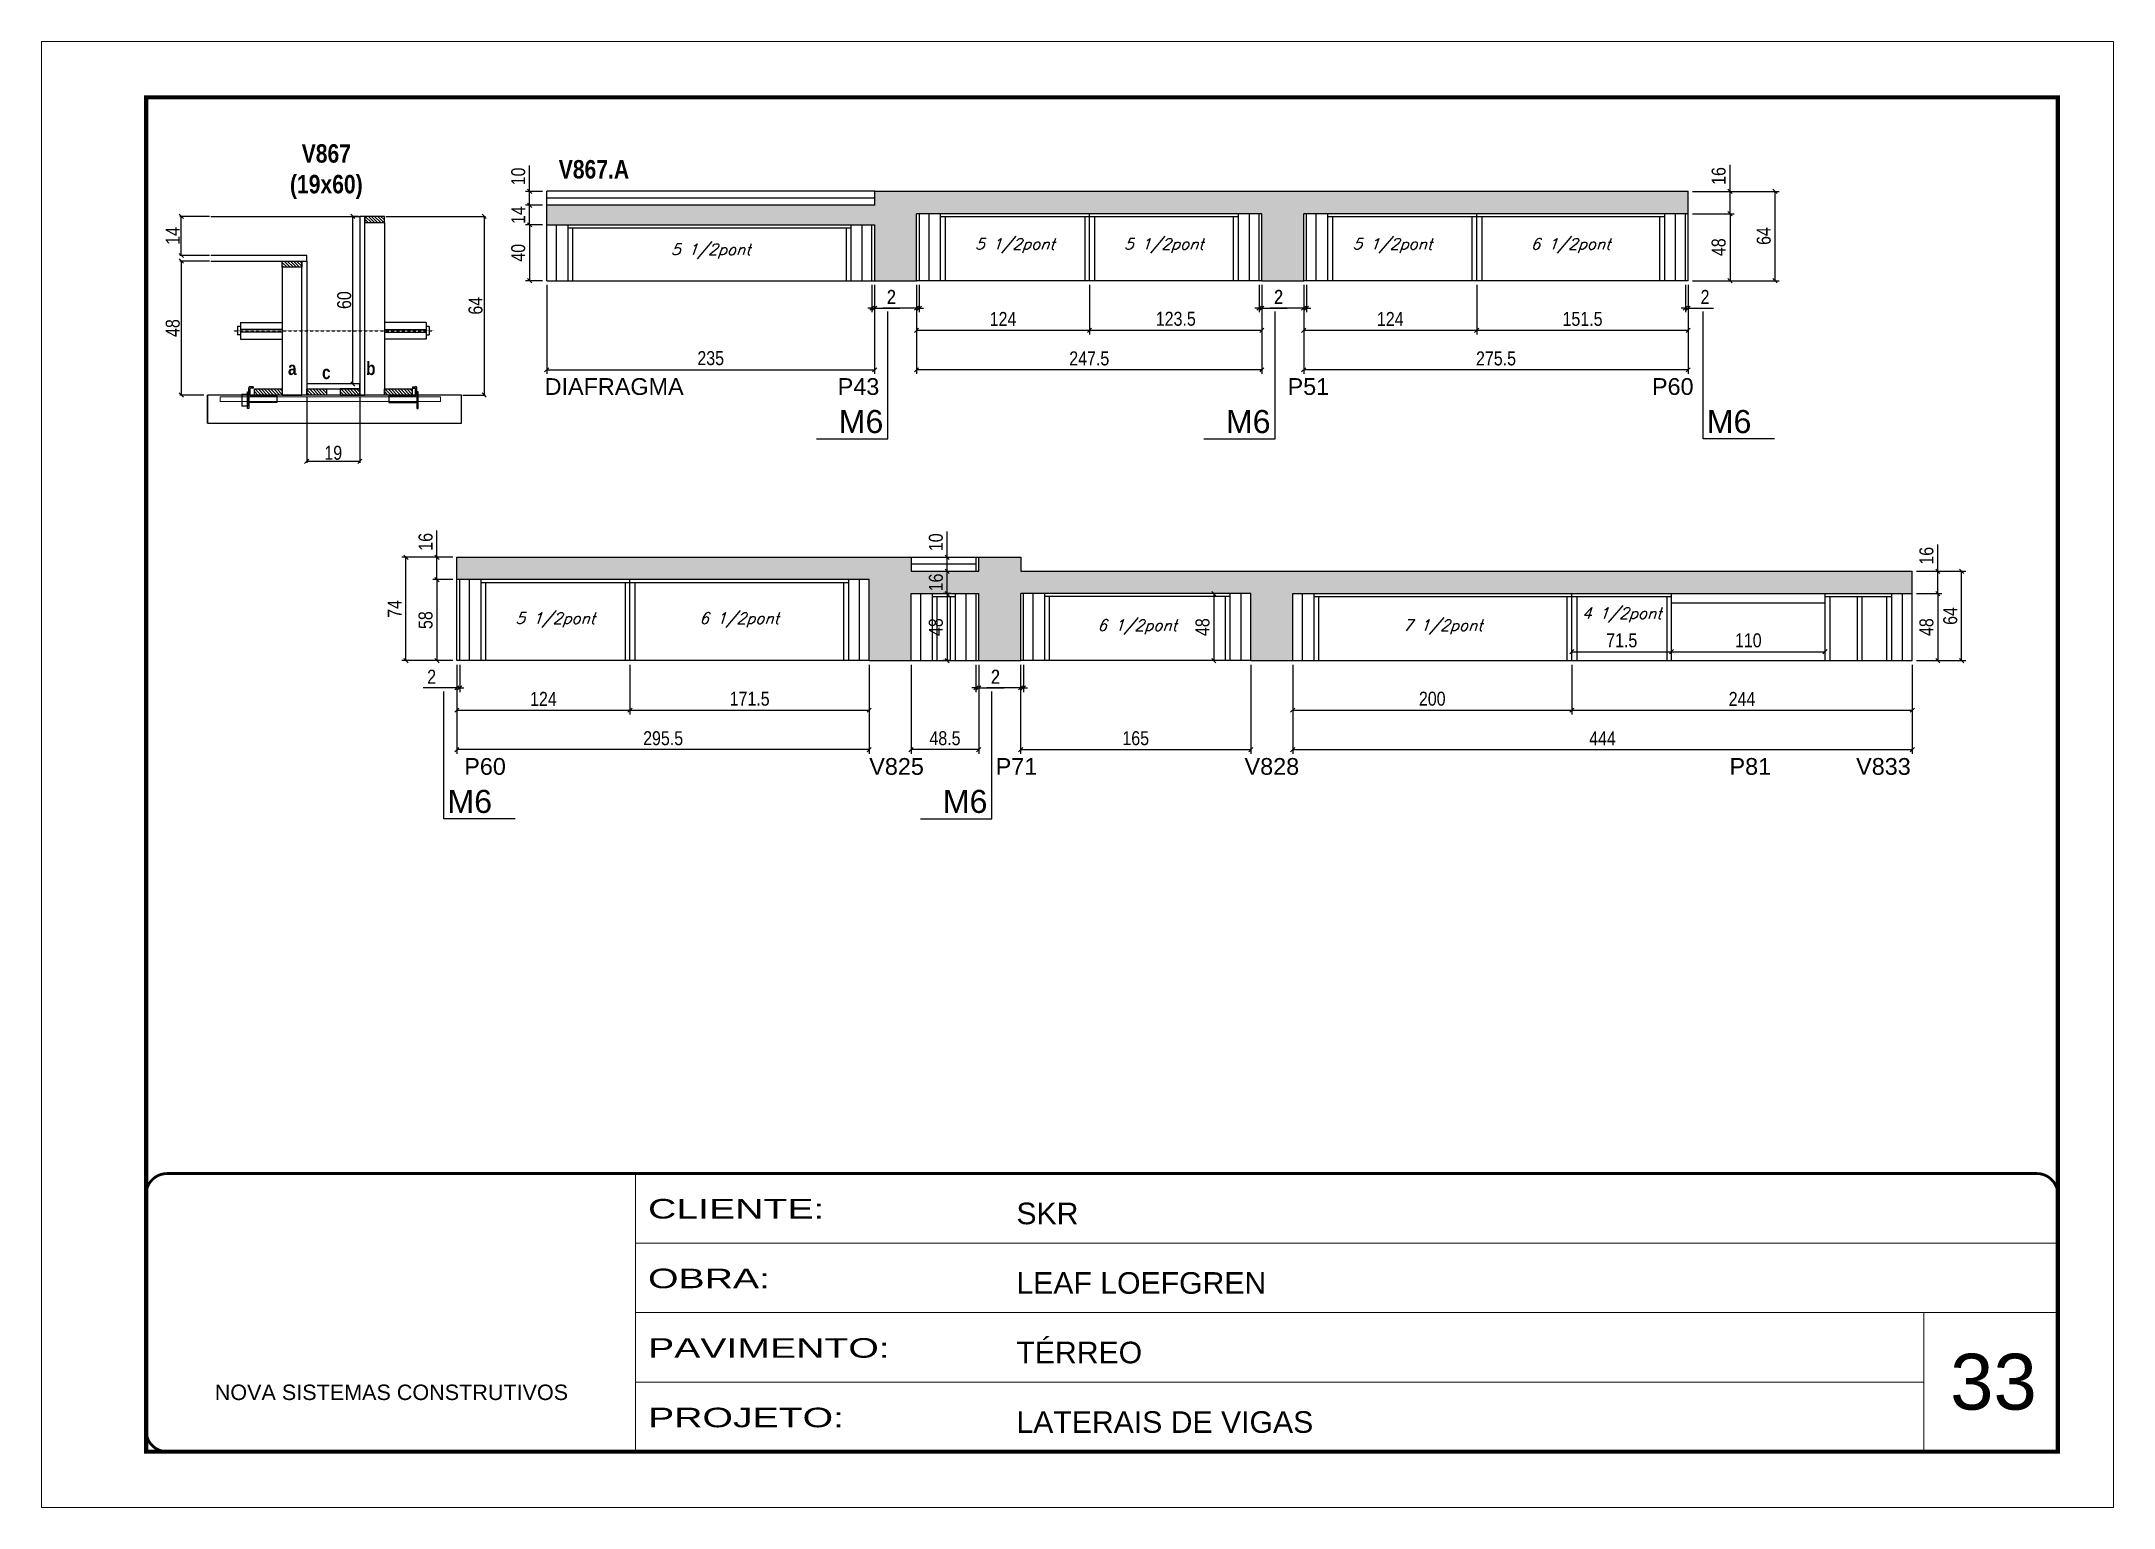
# Model space of a CAD drawing. Extents: x 3309 to 9590, y -2522 to 14608.
# Drawn here: x 3309 to 4794, y 4369 to 5419 of the extents above; entities that cross this region are included whole.
import ezdxf

# ---------------------------------------------------------------- set-up
doc = ezdxf.new("R2010")
doc.units = 0
for name, pattern in [('CONTINUO', [0]), ('DASHED', [0.75, 0.5, -0.25]), ('HIDDEN', [0.375, 0.25, -0.125])]:
    doc.linetypes.add(name, pattern=pattern)
for name, color, linetype in [('5', 5, 'Continuous'), ('barrote', 251, 'Continuous'), ('COTA', 241, 'Continuous'), ('detalhes', 4, 'Continuous'), ('NOMENCLATURA', 7, 'Continuous'), ('Painéis', 200, 'Continuous'), ('presilha', 1, 'Continuous'), ('SARR_2.2x10', 60, 'Continuous'), ('SARR_2.2x7', 40, 'Continuous'), ('SARR_3.5x7', 81, 'Continuous'), ('TENSOR', 3, 'Continuous'), ('texto', 7, 'Continuous')]:
    doc.layers.add(name, color=color, linetype=linetype)
for name, color, linetype, lineweight in [('CARIMBO', 255, 'Continuous', 9), ('CONCRETO', 251, 'Continuous', 25), ('Folhas', 255, 'Continuous', 9), ('SARRAFO DE PRESSAO', 251, 'DASHED', 9), ('SCO-___-LAJ', 2, 'Continuous', 0)]:
    doc.layers.add(name, color=color, linetype=linetype, lineweight=lineweight)
doc.styles.add('ARIAL', font='arial.ttf')
doc.styles.add('COTA TECNICA', font='techl___.ttf', dxfattribs={"height": 10})
doc.styles.add('COTA TECNICA 2X', font='techl___.ttf', dxfattribs={"height": 10})
doc.styles.add('Romans', font='romans.shx')
doc.styles.get("Standard").update_dxf_attribs({"font": 'arial.ttf'})
doc.styles.add('TECNICA', font='techb___.ttf', dxfattribs={"height": 10})
doc.styles.add('Tecnologia', font='')
doc.styles.get('Tecnologia').set_extended_font_data('Forgotten Futurist')
doc.dimstyles.new('PAINEL', dxfattribs={"dimtxt": 10, "dimasz": 3, "dimexe": 3, "dimexo": 3, "dimgap": 3, "dimtad": 1, "dimdec": 1, "dimzin": 12, "dimdsep": 46, "dimtxsty": 'COTA TECNICA', "dimblk1": 'OBLIQUE', "dimblk2": 'OBLIQUE', "dimsah": 1, "dimcen": 0.9, "dimclrd": 4, "dimclre": 4, "dimclrt": 240, "dimadec": 1, "dimazin": 3, "dimtfac": 1, "dimtdec": 1, "dimtmove": 0, "dimatfit": 3, "dimfxl": 1, "dimtolj": 1, "dimtzin": 12, "dimarcsym": 0})
doc.dimstyles.new('SECAO', dxfattribs={"dimscale": 0.333333, "dimtxt": 5, "dimasz": 9, "dimexe": 3, "dimexo": 3, "dimgap": 3, "dimtad": 1, "dimdec": 1, "dimlfac": 0.5, "dimzin": 12, "dimdsep": 46, "dimtxsty": 'COTA TECNICA 2X', "dimblk1": 'OBLIQUE', "dimblk2": 'OBLIQUE', "dimsah": 1, "dimcen": 0.9, "dimclrd": 4, "dimclre": 4, "dimclrt": 240, "dimadec": 1, "dimazin": 3, "dimtfac": 1, "dimtdec": 1, "dimtmove": 0, "dimatfit": 3, "dimfxl": 1, "dimtolj": 1, "dimtzin": 12, "dimarcsym": 0})
pattern_1 = [(135, (36735.0778, -118346.1891), (-1.122532015, -1.122532015), [])]

msp = doc.modelspace()

# ---------------------------------------------------------------- texts
at = {"layer": '5', "linetype": 'Continuous'}
for s, rotation, p in [('DIAFRAGMA', 359.99996, (3669.98, 5166.12)), ('P43', 0.00004, (3880.02, 5166.12)), ('P51', 0.00004, (4202.43, 5166.12)), ('P60', 0.00004, (4463.56, 5166.12)), ('P60', 0.00004, (3612.38, 4894.04)), ('V825', 0.00004, (3902.64, 4894.04)), ('P71', 0.00004, (3993.24, 4894.04)), ('V828', 0.00004, (4171.59, 4894.04)), ('P81', 0.00004, (4519.14, 4894.04)), ('V833', 0.00004, (4609.89, 4894.04))]:
    msp.add_text(s, height=12, rotation=rotation, dxfattribs=at).set_placement(p)
at = {"layer": 'CARIMBO', "style": 'ARIAL'}
msp.add_text('33', height=40, dxfattribs=at).set_placement((4677.23, 4439.4))
at = {"layer": 'detalhes', "style": 'TECNICA'}
for s, p in [('a', (3486.07, 5180.37)), ('c', (3510.43, 5177.45)), ('b', (3542.04, 5180.36))]:
    msp.add_text(s, height=9.6, dxfattribs=at).set_placement(p)
at = {"layer": 'NOMENCLATURA', "style": 'TECNICA'}
msp.add_text('V867.A', height=13.2, dxfattribs=at).set_placement((3680.1, 5321.11))
at = {"layer": 'NOMENCLATURA', "linetype": 'Continuous'}
for p in [(3880.71, 5138.81, 0), (4158.21, 5138.81, 0), (4502.8, 5138.81, 0), (3600.29, 4866.73, 0), (3955.32, 4866.73, 0)]:
    msp.add_text('M6', height=16.5, dxfattribs=at).set_placement(p)
at = {"layer": 'NOMENCLATURA', "insert": (3513.54, 5345.68), "char_height": 13.2, "attachment_point": 2, "style": 'TECNICA'}
msp.add_mtext_dynamic_manual_height_columns('V867\\P(19x60)', width=300.2766, gutter_width=1, heights=[0], dxfattribs=at)
at = {"layer": 'texto', "color": 2, "char_height": 8, "attachment_point": 5, "style": 'Romans'}
for s, insert in [('{\\Q19;\\C256;5 1/2pont}', (3789.03, 5269.02)), ('{\\Q19;\\C256;5 1/2pont}', (4007.03, 5272.93)), ('{\\Q19;\\C256;5 1/2pont}', (4113.78, 5272.93)), ('{\\Q19;\\C256;5 1/2pont}', (4277.53, 5272.93)), ('{\\Q19;\\C256;6 1/2pont}', (4405.28, 5272.93)), ('{\\Q19;\\C256;5 1/2pont}', (3677.65, 5004.85)), ('{\\Q19;\\C256;6 1/2pont}', (3809.4, 5004.85)), ('{\\Q19;\\C256;6 1/2pont}', (4094.65, 4999.85)), ('{\\Q19;\\C256;7 1/2pont}', (4313.65, 4999.85)), ('{\\Q19;\\C256;4 1/2pont}', (4441.9, 5008.44))]:
    msp.add_mtext(s, dxfattribs=dict(at, insert=insert))

# ---------------------------------------------------------------- blocks, each defined once
blk = doc.blocks.new('9999999999')
at = {"color": 30, "linetype": 'CONTINUO'}
for p, q in [((98564.6, 34230.2), (98564.6, 34429.4)), ((98564.6, 34379.6), (99584, 34379.6)), ((98564.6, 34329.8), (99488, 34329.8)), ((99584, 34329.8), (99488, 34329.8)), ((99488, 34329.8), (99488, 34230.2)), ((98564.6, 34280), (99488, 34280))]:
    blk.add_line(p, q, dxfattribs=at)
at = {"color": 30, "linetype": 'CONTINUO', "const_width": 2}
blk.add_lwpolyline([(99584, 34230.2), (99584, 34414.4, 0.414214), (99569, 34429.4), (98229, 34429.4, 0.414214), (98214, 34414.4), (98214, 34245.2, 0.414214), (98229, 34230.2), (99584, 34230.2)], format="xyb", dxfattribs=at)
at = {"layer": 'Folhas'}
blk.add_lwpolyline([(98139, 34190.2), (99624, 34190.2), (99624, 35240.2), (98139, 35240.2)], close=True, dxfattribs=at)
at = {"layer": 'Folhas', "color": 30, "const_width": 3}
blk.add_lwpolyline([(98214, 34230.2), (99584, 34230.2), (99584, 35200.2), (98214, 35200.2)], close=True, dxfattribs=at)
at = {"color": 7, "linetype": 'Continuous', "ltscale": 5, "style": 'ARIAL'}
for s, height, p in [('SKR', 15.48, (98837.7, 34393.1)), ('LEAF LOEFGREN', 15.483, (98837.7, 34343.3)), ('TÉRREO', 15.48, (98837.7, 34293.5)), ('NOVA SISTEMAS CONSTRUTIVOS', 11.059, (98263.2, 34267.2)), ('LATERAIS DE VIGAS', 15.483, (98837.7, 34243.7))]:
    blk.add_text(s, height=height, dxfattribs=at).set_placement(p)
at = {"layer": 'Folhas', "color": 7, "style": 'Tecnologia', "width": 1.5}
for s, p in [('CLIENTE:', (98573.7, 34397.2)), ('OBRA:', (98573.7, 34347.3)), ('PAVIMENTO:', (98573.7, 34297.5)), ('PROJETO:', (98573.7, 34247.7))]:
    blk.add_text(s, height=14, dxfattribs=at).set_placement(p)
blk = doc.blocks.new('_Oblique')
at = {"color": 0, "linetype": 'ByBlock', "lineweight": -2}
blk.add_line((-0.5, -0.5), (0.5, 0.5), dxfattribs=at)
blk = doc.blocks.new('*D2585')
at = {"layer": 'COTA', "color": 4, "lineweight": -2, "transparency": 16777216}
for p, q in [((3499.5, 5165), (3499.5, 5117.5)), ((3537.5, 5165), (3537.5, 5117.5)), ((3537.5, 5118.5), (3499.5, 5118.5))]:
    blk.add_line(p, q, dxfattribs=at)
at = {"layer": 'Defpoints', "color": 0, "transparency": 16777216}
for p in [(3499.5, 5166), (3537.5, 5166), (3499.5, 5118.5)]:
    blk.add_point(p, dxfattribs=at)
at = {"layer": 'COTA', "color": 4, "lineweight": -2, "transparency": 16777216, "xscale": 3, "yscale": 3, "zscale": 3, "rotation": 180}
blk.add_blockref('_Oblique', (3499.5, 5118.5), dxfattribs=at)
at = {"layer": 'COTA', "color": 4, "lineweight": -2, "transparency": 16777216, "xscale": 3, "yscale": 3, "zscale": 3}
blk.add_blockref('_Oblique', (3537.5, 5118.5), dxfattribs=at)
at = {"layer": 'COTA', "color": 240, "transparency": 16777216, "insert": (3518.5, 5124.6), "char_height": 10, "attachment_point": 5, "style": 'COTA TECNICA 2X'}
blk.add_mtext('\\A1;19', dxfattribs=at)
blk = doc.blocks.new('PRESILHA METÁLICA 1')
at = {"layer": 'presilha'}
for p, q in [((0, 13), (6, 13)), ((0, 13), (0, 0)), ((6, 0), (0, 0)), ((6, 15.5), (7.5, 15.5)), ((6, -2.5), (6, 15.5)), ((6, 13), (6, 0)), ((7.5, 10.6), (7.5, 19.9)), ((7.5, 15.5), (7.5, -2.5)), ((37.5, 4.1), (7.5, 4.1)), ((12, 21), (8.6, 21)), ((9, 11.6), (9, 18.9)), ((12, 19.5), (9.6, 19.5)), ((37.5, 11), (9.6, 11)), ((12, 21), (12, 19.5)), ((37.5, 11), (37.5, 4.1)), ((7.5, -2.5), (6, -2.5))]:
    blk.add_line(p, q, dxfattribs=at)
for centre, radius, start, end in [((8.6, 19.9), 1.14, 90, 180), ((9.6, 18.9), 0.57, 90, 180), ((9.6, 11.6), 0.57, 180, 270)]:
    blk.add_arc(centre, radius, start, end, dxfattribs=at)
blk = doc.blocks.new('PRESILHA METÁLICA 2')
at = {"layer": 'presilha'}
for p, q in [((-5.2, 23.5), (-5.2, 22)), ((-5.2, 23.5), (-1.9, 23.5)), ((-0.8, 14.6), (-0.8, 22.4)), ((-30.8, 13.5), (-30.8, 6.6)), ((-30.8, 13.5), (-2.8, 13.5)), ((-30.8, 6.6), (-0.8, 6.6)), ((-5.2, 22), (-2.8, 22)), ((-2.2, 14.1), (-2.2, 21.4)), ((0.8, 18), (-0.8, 18)), ((-0.8, 18), (-0.8, 0)), ((-0.8, 0), (0.8, 0)), ((0.8, 0), (0.8, 18))]:
    blk.add_line(p, q, dxfattribs=at)
for centre, radius, start, end in [((-1.9, 22.4), 1.14, 0, 90), ((-2.8, 21.4), 0.57, 0, 90), ((-2.8, 14.1), 0.57, 270, 0)]:
    blk.add_arc(centre, radius, start, end, dxfattribs=at)
blk = doc.blocks.new('*D2586')
at = {"layer": 'COTA', "color": 4, "lineweight": -2, "transparency": 16777216}
for p, q in [((3556.1, 5294), (3627.6, 5294)), ((3626.6, 5294), (3626.6, 5166)), ((3611.4, 5166), (3627.6, 5166))]:
    blk.add_line(p, q, dxfattribs=at)
at = {"layer": 'Defpoints', "color": 0, "transparency": 16777216}
for p in [(3555.1, 5294), (3610.4, 5166), (3626.6, 5166)]:
    blk.add_point(p, dxfattribs=at)
at = {"layer": 'COTA', "color": 4, "lineweight": -2, "transparency": 16777216, "xscale": 3, "yscale": 3, "zscale": 3}
for p, rotation in [((3626.6, 5294), 90), ((3626.6, 5166), 270)]:
    blk.add_blockref('_Oblique', p, dxfattribs=dict(at, rotation=rotation))
at = {"layer": 'COTA', "color": 240, "transparency": 16777216, "insert": (3620.5, 5230), "char_height": 10, "attachment_point": 5, "rotation": 90, "style": 'COTA TECNICA 2X'}
blk.add_mtext('\\A1;64', dxfattribs=at)
blk = doc.blocks.new('*D2587')
at = {"layer": 'COTA', "color": 4, "lineweight": -2, "transparency": 16777216}
for p, q in [((3429.8, 5262), (3408.6, 5262)), ((3409.6, 5262), (3409.6, 5166)), ((3425.7, 5166), (3408.6, 5166))]:
    blk.add_line(p, q, dxfattribs=at)
at = {"layer": 'Defpoints', "color": 0, "transparency": 16777216}
for p in [(3430.8, 5262, 0), (3409.6, 5166), (3426.7, 5166)]:
    blk.add_point(p, dxfattribs=at)
at = {"layer": 'COTA', "color": 4, "lineweight": -2, "transparency": 16777216, "xscale": 3, "yscale": 3, "zscale": 3}
for p, rotation in [((3409.6, 5262), 90), ((3409.6, 5166), 270)]:
    blk.add_blockref('_Oblique', p, dxfattribs=dict(at, rotation=rotation))
at = {"layer": 'COTA', "color": 240, "transparency": 16777216, "insert": (3403.5, 5214), "char_height": 10, "attachment_point": 5, "rotation": 90, "style": 'COTA TECNICA 2X'}
blk.add_mtext('\\A1;48', dxfattribs=at)
blk = doc.blocks.new('*D2588')
at = {"layer": 'COTA', "color": 4, "lineweight": -2, "transparency": 16777216}
for p, q in [((3536.5, 5294), (3531.5, 5294)), ((3532.5, 5174), (3532.5, 5294)), ((3536.5, 5174), (3531.5, 5174))]:
    blk.add_line(p, q, dxfattribs=at)
at = {"layer": 'Defpoints', "color": 0, "transparency": 16777216}
for p in [(3532.5, 5294), (3537.5, 5294), (3537.5, 5174)]:
    blk.add_point(p, dxfattribs=at)
at = {"layer": 'COTA', "color": 4, "lineweight": -2, "transparency": 16777216, "xscale": 3, "yscale": 3, "zscale": 3}
for p, rotation in [((3532.5, 5294), 90), ((3532.5, 5174), 270)]:
    blk.add_blockref('_Oblique', p, dxfattribs=dict(at, rotation=rotation))
at = {"layer": 'COTA', "color": 240, "transparency": 16777216, "insert": (3526.4, 5234), "char_height": 10, "attachment_point": 5, "rotation": 90, "style": 'COTA TECNICA 2X'}
blk.add_mtext('\\A1;60', dxfattribs=at)
blk = doc.blocks.new('*D2589')
at = {"layer": 'COTA', "color": 4, "lineweight": -2, "transparency": 16777216}
for p, q in [((3429.8, 5294), (3408.6, 5294)), ((3409.6, 5266), (3409.6, 5294)), ((3429.8, 5266), (3408.6, 5266))]:
    blk.add_line(p, q, dxfattribs=at)
at = {"layer": 'Defpoints', "color": 0, "transparency": 16777216}
for p in [(3409.6, 5294), (3430.8, 5294), (3430.8, 5266)]:
    blk.add_point(p, dxfattribs=at)
at = {"layer": 'COTA', "color": 4, "lineweight": -2, "transparency": 16777216, "xscale": 3, "yscale": 3, "zscale": 3}
for p, rotation in [((3409.6, 5294), 90), ((3409.6, 5266), 270)]:
    blk.add_blockref('_Oblique', p, dxfattribs=dict(at, rotation=rotation))
at = {"layer": 'COTA', "color": 240, "transparency": 16777216, "insert": (3403.5, 5280), "char_height": 10, "attachment_point": 5, "rotation": 90, "style": 'COTA TECNICA 2X'}
blk.add_mtext('\\A1;14', dxfattribs=at)
blk = doc.blocks.new('*D2592')
at = {"layer": 'COTA', "color": 4, "linetype": 'ByBlock', "lineweight": -2, "transparency": 16777216}
for p, q in [((3671.5, 5244.9), (3671.5, 5181.1)), ((3906.5, 5244.9), (3906.5, 5181.1)), ((3671.5, 5184.1), (3906.5, 5184.1))]:
    blk.add_line(p, q, dxfattribs=at)
at = {"layer": 'Defpoints', "color": 0, "linetype": 'ByBlock', "transparency": 16777216}
for p in [(3671.5, 5247.9), (3906.5, 5247.9), (3906.5, 5184.1)]:
    blk.add_point(p, dxfattribs=at)
at = {"layer": 'COTA', "color": 4, "linetype": 'ByBlock', "lineweight": -2, "transparency": 16777216, "xscale": 3, "yscale": 3, "zscale": 3, "rotation": 180}
blk.add_blockref('_Oblique', (3671.5, 5184.1), dxfattribs=at)
at = {"layer": 'COTA', "color": 4, "linetype": 'ByBlock', "lineweight": -2, "transparency": 16777216, "xscale": 3, "yscale": 3, "zscale": 3}
blk.add_blockref('_Oblique', (3906.5, 5184.1), dxfattribs=at)
at = {"layer": 'COTA', "color": 240, "linetype": 'ByBlock', "transparency": 16777216, "insert": (3789, 5192.4), "char_height": 10, "attachment_point": 5, "style": 'COTA TECNICA'}
blk.add_mtext('\\A1;235', dxfattribs=at)
blk = doc.blocks.new('*D2593')
at = {"layer": 'COTA', "color": 4, "lineweight": -2, "transparency": 16777216}
for p, q in [((3904.5, 5244.9), (3904.5, 5225.3)), ((3906.5, 5244.9), (3906.5, 5225.3)), ((3904.5, 5228.3), (3901.5, 5228.3)), ((3904.5, 5228.3), (3906.5, 5228.3)), ((3906.5, 5228.3), (3924.6, 5228.3))]:
    blk.add_line(p, q, dxfattribs=at)
at = {"layer": 'Defpoints', "color": 0, "transparency": 16777216}
for p in [(3904.5, 5247.9, 0), (3906.5, 5247.9, 0), (3906.5, 5228.3)]:
    blk.add_point(p, dxfattribs=at)
at = {"layer": 'COTA', "color": 4, "lineweight": -2, "transparency": 16777216, "xscale": 3, "yscale": 3, "zscale": 3}
blk.add_blockref('_Oblique', (3904.5, 5228.3), dxfattribs=at)
at = {"layer": 'COTA', "color": 4, "lineweight": -2, "transparency": 16777216, "xscale": 3, "yscale": 3, "zscale": 3, "rotation": 180}
blk.add_blockref('_Oblique', (3906.5, 5228.3), dxfattribs=at)
at = {"layer": 'COTA', "color": 240, "transparency": 16777216, "insert": (3918.6, 5236.3), "char_height": 10, "attachment_point": 5, "style": 'COTA TECNICA'}
blk.add_mtext('\\A1;2', dxfattribs=at)
blk = doc.blocks.new('*D2590')
at = {"layer": 'COTA', "color": 4, "lineweight": -2, "transparency": 16777216}
for p, q in [((3668.5, 5287.9), (3656.2, 5287.9)), ((3659.2, 5287.9), (3659.2, 5247.9)), ((3668.5, 5247.9), (3656.2, 5247.9))]:
    blk.add_line(p, q, dxfattribs=at)
at = {"layer": 'Defpoints', "color": 0, "transparency": 16777216}
for p in [(3671.5, 5287.9, 0), (3659.2, 5247.9), (3671.5, 5247.9, 0)]:
    blk.add_point(p, dxfattribs=at)
at = {"layer": 'COTA', "color": 4, "lineweight": -2, "transparency": 16777216, "xscale": 3, "yscale": 3, "zscale": 3}
for p, rotation in [((3659.2, 5287.9), 90), ((3659.2, 5247.9), 270)]:
    blk.add_blockref('_Oblique', p, dxfattribs=dict(at, rotation=rotation))
at = {"layer": 'COTA', "color": 240, "transparency": 16777216, "insert": (3651.1, 5267.9), "char_height": 10, "attachment_point": 5, "rotation": 90, "style": 'COTA TECNICA'}
blk.add_mtext('\\A1;40', dxfattribs=at)
blk = doc.blocks.new('*D2591')
at = {"layer": 'COTA', "color": 4, "lineweight": -2, "transparency": 16777216}
for p, q in [((3668.5, 5301.9), (3656.2, 5301.9)), ((3659.2, 5287.9), (3659.2, 5301.9)), ((3668.5, 5287.9), (3656.2, 5287.9))]:
    blk.add_line(p, q, dxfattribs=at)
at = {"layer": 'Defpoints', "color": 0, "transparency": 16777216}
for p in [(3659.2, 5301.9), (3671.5, 5301.9, 0), (3671.5, 5287.9, 0)]:
    blk.add_point(p, dxfattribs=at)
at = {"layer": 'COTA', "color": 4, "lineweight": -2, "transparency": 16777216, "xscale": 3, "yscale": 3, "zscale": 3}
for p, rotation in [((3659.2, 5301.9), 90), ((3659.2, 5287.9), 270)]:
    blk.add_blockref('_Oblique', p, dxfattribs=dict(at, rotation=rotation))
at = {"layer": 'COTA', "color": 240, "transparency": 16777216, "insert": (3651.1, 5294.9), "char_height": 10, "attachment_point": 5, "rotation": 90, "style": 'COTA TECNICA'}
blk.add_mtext('\\A1;14', dxfattribs=at)
blk = doc.blocks.new('*D2594')
at = {"layer": 'COTA', "color": 4, "lineweight": -2, "transparency": 16777216}
for p, q in [((3659.2, 5311.9), (3659.2, 5330.4)), ((3668.5, 5311.9), (3656.2, 5311.9)), ((3668.5, 5301.9), (3656.2, 5301.9)), ((3659.2, 5301.9), (3659.2, 5311.9))]:
    blk.add_line(p, q, dxfattribs=at)
at = {"layer": 'Defpoints', "color": 0, "transparency": 16777216}
for p in [(3659.2, 5311.9), (3671.5, 5311.9, 0), (3671.5, 5301.9, 0)]:
    blk.add_point(p, dxfattribs=at)
at = {"layer": 'COTA', "color": 4, "lineweight": -2, "transparency": 16777216, "xscale": 3, "yscale": 3, "zscale": 3}
for p, rotation in [((3659.2, 5311.9), 90), ((3659.2, 5301.9), 270)]:
    blk.add_blockref('_Oblique', p, dxfattribs=dict(at, rotation=rotation))
at = {"layer": 'COTA', "color": 240, "transparency": 16777216, "insert": (3651.1, 5322.6), "char_height": 10, "attachment_point": 5, "rotation": 90, "style": 'COTA TECNICA'}
blk.add_mtext('\\A1;10', dxfattribs=at)
blk = doc.blocks.new('*D2595')
at = {"layer": 'COTA', "color": 4, "linetype": 'ByBlock', "lineweight": -2, "transparency": 16777216}
for p, q in [((3936.5, 5244.9), (3936.5, 5181.1)), ((4184, 5244.9), (4184, 5181.1)), ((4184, 5184.1), (3936.5, 5184.1))]:
    blk.add_line(p, q, dxfattribs=at)
at = {"layer": 'Defpoints', "color": 0, "linetype": 'ByBlock', "transparency": 16777216}
for p in [(3936.5, 5247.9), (4184, 5247.9), (3936.5, 5184.1)]:
    blk.add_point(p, dxfattribs=at)
at = {"layer": 'COTA', "color": 4, "linetype": 'ByBlock', "lineweight": -2, "transparency": 16777216, "xscale": 3, "yscale": 3, "zscale": 3, "rotation": 180}
blk.add_blockref('_Oblique', (3936.5, 5184.1), dxfattribs=at)
at = {"layer": 'COTA', "color": 4, "linetype": 'ByBlock', "lineweight": -2, "transparency": 16777216, "xscale": 3, "yscale": 3, "zscale": 3}
blk.add_blockref('_Oblique', (4184, 5184.1), dxfattribs=at)
at = {"layer": 'COTA', "color": 240, "linetype": 'ByBlock', "transparency": 16777216, "insert": (4060.3, 5192.2), "char_height": 10, "attachment_point": 5, "style": 'COTA TECNICA'}
blk.add_mtext('\\A1;247.5', dxfattribs=at)
blk = doc.blocks.new('*D2596')
at = {"layer": 'COTA', "color": 4, "lineweight": -2, "transparency": 16777216}
for p, q in [((3936.5, 5244.9), (3936.5, 5225.3)), ((3938.5, 5244.9), (3938.5, 5225.3)), ((3936.5, 5228.3), (3912.4, 5228.3)), ((3938.5, 5228.3), (3936.5, 5228.3)), ((3938.5, 5228.3), (3941.5, 5228.3))]:
    blk.add_line(p, q, dxfattribs=at)
at = {"layer": 'Defpoints', "color": 0, "transparency": 16777216}
for p in [(3936.5, 5247.9, 0), (3938.5, 5247.9, 0), (3936.5, 5228.3)]:
    blk.add_point(p, dxfattribs=at)
at = {"layer": 'COTA', "color": 4, "lineweight": -2, "transparency": 16777216, "xscale": 3, "yscale": 3, "zscale": 3}
blk.add_blockref('_Oblique', (3936.5, 5228.3), dxfattribs=at)
at = {"layer": 'COTA', "color": 4, "lineweight": -2, "transparency": 16777216, "xscale": 3, "yscale": 3, "zscale": 3, "rotation": 180}
blk.add_blockref('_Oblique', (3938.5, 5228.3), dxfattribs=at)
at = {"layer": 'COTA', "color": 240, "transparency": 16777216, "insert": (3918.4, 5236.3), "char_height": 10, "attachment_point": 5, "style": 'COTA TECNICA'}
blk.add_mtext('\\A1;2', dxfattribs=at)
blk = doc.blocks.new('*D2597')
at = {"layer": 'COTA', "color": 4, "lineweight": -2, "transparency": 16777216}
for p, q in [((3936.5, 5244.9), (3936.5, 5209.4)), ((4060.5, 5244.9), (4060.5, 5209.4)), ((3936.5, 5212.4), (4060.5, 5212.4))]:
    blk.add_line(p, q, dxfattribs=at)
at = {"layer": 'Defpoints', "color": 0, "transparency": 16777216}
for p in [(3936.5, 5247.9), (4060.5, 5247.9), (4060.5, 5212.4)]:
    blk.add_point(p, dxfattribs=at)
at = {"layer": 'COTA', "color": 4, "lineweight": -2, "transparency": 16777216, "xscale": 3, "yscale": 3, "zscale": 3, "rotation": 180}
blk.add_blockref('_Oblique', (3936.5, 5212.4), dxfattribs=at)
at = {"layer": 'COTA', "color": 4, "lineweight": -2, "transparency": 16777216, "xscale": 3, "yscale": 3, "zscale": 3}
blk.add_blockref('_Oblique', (4060.5, 5212.4), dxfattribs=at)
at = {"layer": 'COTA', "color": 240, "transparency": 16777216, "insert": (3998.5, 5220.5), "char_height": 10, "attachment_point": 5, "style": 'COTA TECNICA'}
blk.add_mtext('\\A1;124', dxfattribs=at)
blk = doc.blocks.new('*D2598')
at = {"layer": 'COTA', "color": 4, "lineweight": -2, "transparency": 16777216}
for p, q in [((4060.5, 5244.9), (4060.5, 5209.4)), ((4184, 5244.9), (4184, 5209.4)), ((4060.5, 5212.4), (4184, 5212.4))]:
    blk.add_line(p, q, dxfattribs=at)
at = {"layer": 'Defpoints', "color": 0, "transparency": 16777216}
for p in [(4060.5, 5247.9), (4184, 5247.9), (4184, 5212.4)]:
    blk.add_point(p, dxfattribs=at)
at = {"layer": 'COTA', "color": 4, "lineweight": -2, "transparency": 16777216, "xscale": 3, "yscale": 3, "zscale": 3, "rotation": 180}
blk.add_blockref('_Oblique', (4060.5, 5212.4), dxfattribs=at)
at = {"layer": 'COTA', "color": 4, "lineweight": -2, "transparency": 16777216, "xscale": 3, "yscale": 3, "zscale": 3}
blk.add_blockref('_Oblique', (4184, 5212.4), dxfattribs=at)
at = {"layer": 'COTA', "color": 240, "transparency": 16777216, "insert": (4122.3, 5220.6), "char_height": 10, "attachment_point": 5, "style": 'COTA TECNICA'}
blk.add_mtext('\\A1;123.5', dxfattribs=at)
blk = doc.blocks.new('*D2599')
at = {"layer": 'COTA', "color": 4, "lineweight": -2, "transparency": 16777216}
for p, q in [((4182, 5244.9), (4182, 5225.3)), ((4184, 5244.9), (4184, 5225.3)), ((4182, 5228.3), (4179, 5228.3)), ((4182, 5228.3), (4184, 5228.3)), ((4184, 5228.3), (4202.1, 5228.3))]:
    blk.add_line(p, q, dxfattribs=at)
at = {"layer": 'Defpoints', "color": 0, "transparency": 16777216}
for p in [(4182, 5247.9, 0), (4184, 5247.9, 0), (4184, 5228.3)]:
    blk.add_point(p, dxfattribs=at)
at = {"layer": 'COTA', "color": 4, "lineweight": -2, "transparency": 16777216, "xscale": 3, "yscale": 3, "zscale": 3}
blk.add_blockref('_Oblique', (4182, 5228.3), dxfattribs=at)
at = {"layer": 'COTA', "color": 4, "lineweight": -2, "transparency": 16777216, "xscale": 3, "yscale": 3, "zscale": 3, "rotation": 180}
blk.add_blockref('_Oblique', (4184, 5228.3), dxfattribs=at)
at = {"layer": 'COTA', "color": 240, "transparency": 16777216, "insert": (4196.1, 5236.3), "char_height": 10, "attachment_point": 5, "style": 'COTA TECNICA'}
blk.add_mtext('\\A1;2', dxfattribs=at)
blk = doc.blocks.new('*D2600')
at = {"layer": 'COTA', "color": 4, "linetype": 'ByBlock', "lineweight": -2, "transparency": 16777216}
for p, q in [((4214, 5244.9), (4214, 5181.1)), ((4489.5, 5244.9), (4489.5, 5181.1)), ((4489.5, 5184.1), (4214, 5184.1))]:
    blk.add_line(p, q, dxfattribs=at)
at = {"layer": 'Defpoints', "color": 0, "linetype": 'ByBlock', "transparency": 16777216}
for p in [(4214, 5247.9), (4489.5, 5247.9), (4214, 5184.1)]:
    blk.add_point(p, dxfattribs=at)
at = {"layer": 'COTA', "color": 4, "linetype": 'ByBlock', "lineweight": -2, "transparency": 16777216, "xscale": 3, "yscale": 3, "zscale": 3, "rotation": 180}
blk.add_blockref('_Oblique', (4214, 5184.1), dxfattribs=at)
at = {"layer": 'COTA', "color": 4, "linetype": 'ByBlock', "lineweight": -2, "transparency": 16777216, "xscale": 3, "yscale": 3, "zscale": 3}
blk.add_blockref('_Oblique', (4489.5, 5184.1), dxfattribs=at)
at = {"layer": 'COTA', "color": 240, "linetype": 'ByBlock', "transparency": 16777216, "insert": (4351.8, 5192.2), "char_height": 10, "attachment_point": 5, "style": 'COTA TECNICA'}
blk.add_mtext('\\A1;275.5', dxfattribs=at)
blk = doc.blocks.new('*D2601')
at = {"layer": 'COTA', "color": 4, "lineweight": -2, "transparency": 16777216}
for p, q in [((4214, 5244.9), (4214, 5225.3)), ((4216, 5244.9), (4216, 5225.3)), ((4214, 5228.3), (4189.9, 5228.3)), ((4216, 5228.3), (4214, 5228.3)), ((4216, 5228.3), (4219, 5228.3))]:
    blk.add_line(p, q, dxfattribs=at)
at = {"layer": 'Defpoints', "color": 0, "transparency": 16777216}
for p in [(4214, 5247.9, 0), (4216, 5247.9, 0), (4214, 5228.3)]:
    blk.add_point(p, dxfattribs=at)
at = {"layer": 'COTA', "color": 4, "lineweight": -2, "transparency": 16777216, "xscale": 3, "yscale": 3, "zscale": 3}
blk.add_blockref('_Oblique', (4214, 5228.3), dxfattribs=at)
at = {"layer": 'COTA', "color": 4, "lineweight": -2, "transparency": 16777216, "xscale": 3, "yscale": 3, "zscale": 3, "rotation": 180}
blk.add_blockref('_Oblique', (4216, 5228.3), dxfattribs=at)
at = {"layer": 'COTA', "color": 240, "transparency": 16777216, "insert": (4195.9, 5236.3), "char_height": 10, "attachment_point": 5, "style": 'COTA TECNICA'}
blk.add_mtext('\\A1;2', dxfattribs=at)
blk = doc.blocks.new('*D2602')
at = {"layer": 'COTA', "color": 4, "lineweight": -2, "transparency": 16777216}
for p, q in [((4214, 5244.9), (4214, 5209.4)), ((4338, 5244.9), (4338, 5209.4)), ((4214, 5212.4), (4338, 5212.4))]:
    blk.add_line(p, q, dxfattribs=at)
at = {"layer": 'Defpoints', "color": 0, "transparency": 16777216}
for p in [(4214, 5247.9), (4338, 5247.9), (4338, 5212.4)]:
    blk.add_point(p, dxfattribs=at)
at = {"layer": 'COTA', "color": 4, "lineweight": -2, "transparency": 16777216, "xscale": 3, "yscale": 3, "zscale": 3, "rotation": 180}
blk.add_blockref('_Oblique', (4214, 5212.4), dxfattribs=at)
at = {"layer": 'COTA', "color": 4, "lineweight": -2, "transparency": 16777216, "xscale": 3, "yscale": 3, "zscale": 3}
blk.add_blockref('_Oblique', (4338, 5212.4), dxfattribs=at)
at = {"layer": 'COTA', "color": 240, "transparency": 16777216, "insert": (4276, 5220.5), "char_height": 10, "attachment_point": 5, "style": 'COTA TECNICA'}
blk.add_mtext('\\A1;124', dxfattribs=at)
blk = doc.blocks.new('*D2603')
at = {"layer": 'COTA', "color": 4, "lineweight": -2, "transparency": 16777216}
for p, q in [((4338, 5244.9), (4338, 5209.4)), ((4489.5, 5244.9), (4489.5, 5209.4)), ((4338, 5212.4), (4489.5, 5212.4))]:
    blk.add_line(p, q, dxfattribs=at)
at = {"layer": 'Defpoints', "color": 0, "transparency": 16777216}
for p in [(4338, 5247.9), (4489.5, 5247.9), (4489.5, 5212.4)]:
    blk.add_point(p, dxfattribs=at)
at = {"layer": 'COTA', "color": 4, "lineweight": -2, "transparency": 16777216, "xscale": 3, "yscale": 3, "zscale": 3, "rotation": 180}
blk.add_blockref('_Oblique', (4338, 5212.4), dxfattribs=at)
at = {"layer": 'COTA', "color": 4, "lineweight": -2, "transparency": 16777216, "xscale": 3, "yscale": 3, "zscale": 3}
blk.add_blockref('_Oblique', (4489.5, 5212.4), dxfattribs=at)
at = {"layer": 'COTA', "color": 240, "transparency": 16777216, "insert": (4413.8, 5220.5), "char_height": 10, "attachment_point": 5, "style": 'COTA TECNICA'}
blk.add_mtext('\\A1;151.5', dxfattribs=at)
blk = doc.blocks.new('*D2604')
at = {"layer": 'COTA', "color": 4, "lineweight": -2, "transparency": 16777216}
for p, q in [((4492.5, 5295.9), (4522.5, 5295.9)), ((4519.5, 5295.9), (4519.5, 5247.9)), ((4492.5, 5247.9), (4522.5, 5247.9))]:
    blk.add_line(p, q, dxfattribs=at)
at = {"layer": 'Defpoints', "color": 0, "transparency": 16777216}
for p in [(4489.5, 5295.9), (4489.5, 5247.9), (4519.5, 5247.9)]:
    blk.add_point(p, dxfattribs=at)
at = {"layer": 'COTA', "color": 4, "lineweight": -2, "transparency": 16777216, "xscale": 3, "yscale": 3, "zscale": 3}
for p, rotation in [((4519.5, 5295.9), 90), ((4519.5, 5247.9), 270)]:
    blk.add_blockref('_Oblique', p, dxfattribs=dict(at, rotation=rotation))
at = {"layer": 'COTA', "color": 240, "transparency": 16777216, "insert": (4511.4, 5271.9), "char_height": 10, "attachment_point": 5, "rotation": 90, "style": 'COTA TECNICA'}
blk.add_mtext('\\A1;48', dxfattribs=at)
blk = doc.blocks.new('*D2605')
at = {"layer": 'COTA', "color": 4, "lineweight": -2, "transparency": 16777216}
for p, q in [((4519.5, 5311.9), (4519.5, 5330.9)), ((4492.5, 5311.9), (4522.5, 5311.9)), ((4519.5, 5295.9), (4519.5, 5311.9)), ((4492.5, 5295.9), (4522.5, 5295.9))]:
    blk.add_line(p, q, dxfattribs=at)
at = {"layer": 'Defpoints', "color": 0, "transparency": 16777216}
for p in [(4489.5, 5311.9), (4519.5, 5311.9), (4489.5, 5295.9)]:
    blk.add_point(p, dxfattribs=at)
at = {"layer": 'COTA', "color": 4, "lineweight": -2, "transparency": 16777216, "xscale": 3, "yscale": 3, "zscale": 3}
for p, rotation in [((4519.5, 5311.9), 90), ((4519.5, 5295.9), 270)]:
    blk.add_blockref('_Oblique', p, dxfattribs=dict(at, rotation=rotation))
at = {"layer": 'COTA', "color": 240, "transparency": 16777216, "insert": (4511.4, 5322.9), "char_height": 10, "attachment_point": 5, "rotation": 90, "style": 'COTA TECNICA'}
blk.add_mtext('\\A1;16', dxfattribs=at)
blk = doc.blocks.new('*D2606')
at = {"layer": 'COTA', "color": 4, "lineweight": -2, "transparency": 16777216}
for p, q in [((4492.5, 5311.9), (4554.8, 5311.9)), ((4551.8, 5247.9), (4551.8, 5311.9)), ((4492.5, 5247.9), (4554.8, 5247.9))]:
    blk.add_line(p, q, dxfattribs=at)
at = {"layer": 'Defpoints', "color": 0, "transparency": 16777216}
for p in [(4489.5, 5311.9), (4551.8, 5311.9), (4489.5, 5247.9)]:
    blk.add_point(p, dxfattribs=at)
at = {"layer": 'COTA', "color": 4, "lineweight": -2, "transparency": 16777216, "xscale": 3, "yscale": 3, "zscale": 3}
for p, rotation in [((4551.8, 5311.9), 90), ((4551.8, 5247.9), 270)]:
    blk.add_blockref('_Oblique', p, dxfattribs=dict(at, rotation=rotation))
at = {"layer": 'COTA', "color": 240, "transparency": 16777216, "insert": (4543.7, 5279.9), "char_height": 10, "attachment_point": 5, "rotation": 90, "style": 'COTA TECNICA'}
blk.add_mtext('\\A1;64', dxfattribs=at)
blk = doc.blocks.new('*D2607')
at = {"layer": 'COTA', "color": 4, "linetype": 'ByBlock', "lineweight": -2, "transparency": 16777216}
for p, q in [((3607.1, 4972.8), (3607.1, 4909.1)), ((3902.6, 4972.8), (3902.6, 4909.1)), ((3902.6, 4912.1), (3607.1, 4912.1))]:
    blk.add_line(p, q, dxfattribs=at)
at = {"layer": 'Defpoints', "color": 0, "linetype": 'ByBlock', "transparency": 16777216}
for p in [(3607.1, 4975.8), (3902.6, 4975.8), (3607.1, 4912.1)]:
    blk.add_point(p, dxfattribs=at)
at = {"layer": 'COTA', "color": 4, "linetype": 'ByBlock', "lineweight": -2, "transparency": 16777216, "xscale": 3, "yscale": 3, "zscale": 3, "rotation": 180}
blk.add_blockref('_Oblique', (3607.1, 4912.1), dxfattribs=at)
at = {"layer": 'COTA', "color": 4, "linetype": 'ByBlock', "lineweight": -2, "transparency": 16777216, "xscale": 3, "yscale": 3, "zscale": 3}
blk.add_blockref('_Oblique', (3902.6, 4912.1), dxfattribs=at)
at = {"layer": 'COTA', "color": 240, "linetype": 'ByBlock', "transparency": 16777216, "insert": (3754.9, 4920.2), "char_height": 10, "attachment_point": 5, "style": 'COTA TECNICA'}
blk.add_mtext('\\A1;295.5', dxfattribs=at)
blk = doc.blocks.new('*D2608')
at = {"layer": 'COTA', "color": 4, "lineweight": -2, "transparency": 16777216}
for p, q in [((3607.1, 4972.8), (3607.1, 4953.3)), ((3609.1, 4972.8), (3609.1, 4953.3)), ((3607.1, 4956.3), (3583, 4956.3)), ((3609.1, 4956.3), (3607.1, 4956.3)), ((3609.1, 4956.3), (3612.1, 4956.3))]:
    blk.add_line(p, q, dxfattribs=at)
at = {"layer": 'Defpoints', "color": 0, "transparency": 16777216}
for p in [(3607.1, 4975.8, 0), (3609.1, 4975.8, 0), (3607.1, 4956.3)]:
    blk.add_point(p, dxfattribs=at)
at = {"layer": 'COTA', "color": 4, "lineweight": -2, "transparency": 16777216, "xscale": 3, "yscale": 3, "zscale": 3}
blk.add_blockref('_Oblique', (3607.1, 4956.3), dxfattribs=at)
at = {"layer": 'COTA', "color": 4, "lineweight": -2, "transparency": 16777216, "xscale": 3, "yscale": 3, "zscale": 3, "rotation": 180}
blk.add_blockref('_Oblique', (3609.1, 4956.3), dxfattribs=at)
at = {"layer": 'COTA', "color": 240, "transparency": 16777216, "insert": (3589, 4964.3), "char_height": 10, "attachment_point": 5, "style": 'COTA TECNICA'}
blk.add_mtext('\\A1;2', dxfattribs=at)
blk = doc.blocks.new('*D2609')
at = {"layer": 'COTA', "color": 4, "lineweight": -2, "transparency": 16777216}
for p, q in [((3607.1, 4972.8), (3607.1, 4937.3)), ((3731.1, 4972.8), (3731.1, 4937.3)), ((3607.1, 4940.3), (3731.1, 4940.3))]:
    blk.add_line(p, q, dxfattribs=at)
at = {"layer": 'Defpoints', "color": 0, "transparency": 16777216}
for p in [(3607.1, 4975.8), (3731.1, 4975.8), (3731.1, 4940.3)]:
    blk.add_point(p, dxfattribs=at)
at = {"layer": 'COTA', "color": 4, "lineweight": -2, "transparency": 16777216, "xscale": 3, "yscale": 3, "zscale": 3, "rotation": 180}
blk.add_blockref('_Oblique', (3607.1, 4940.3), dxfattribs=at)
at = {"layer": 'COTA', "color": 4, "lineweight": -2, "transparency": 16777216, "xscale": 3, "yscale": 3, "zscale": 3}
blk.add_blockref('_Oblique', (3731.1, 4940.3), dxfattribs=at)
at = {"layer": 'COTA', "color": 240, "transparency": 16777216, "insert": (3669.1, 4948.4), "char_height": 10, "attachment_point": 5, "style": 'COTA TECNICA'}
blk.add_mtext('\\A1;124', dxfattribs=at)
blk = doc.blocks.new('*D2610')
at = {"layer": 'COTA', "color": 4, "lineweight": -2, "transparency": 16777216}
for p, q in [((3731.1, 4972.8), (3731.1, 4937.3)), ((3902.6, 4972.8), (3902.6, 4937.3)), ((3731.1, 4940.3), (3902.6, 4940.3))]:
    blk.add_line(p, q, dxfattribs=at)
at = {"layer": 'Defpoints', "color": 0, "transparency": 16777216}
for p in [(3731.1, 4975.8), (3902.6, 4975.8), (3902.6, 4940.3)]:
    blk.add_point(p, dxfattribs=at)
at = {"layer": 'COTA', "color": 4, "lineweight": -2, "transparency": 16777216, "xscale": 3, "yscale": 3, "zscale": 3, "rotation": 180}
blk.add_blockref('_Oblique', (3731.1, 4940.3), dxfattribs=at)
at = {"layer": 'COTA', "color": 4, "lineweight": -2, "transparency": 16777216, "xscale": 3, "yscale": 3, "zscale": 3}
blk.add_blockref('_Oblique', (3902.6, 4940.3), dxfattribs=at)
at = {"layer": 'COTA', "color": 240, "transparency": 16777216, "insert": (3816.9, 4948.5), "char_height": 10, "attachment_point": 5, "style": 'COTA TECNICA'}
blk.add_mtext('\\A1;171.5', dxfattribs=at)
blk = doc.blocks.new('*D2611')
at = {"layer": 'COTA', "color": 4, "lineweight": -2, "transparency": 16777216}
for p, q in [((3604.1, 5033.8), (3589.8, 5033.8)), ((3592.8, 5033.8), (3592.8, 4975.8)), ((3604.1, 4975.8), (3589.8, 4975.8))]:
    blk.add_line(p, q, dxfattribs=at)
at = {"layer": 'Defpoints', "color": 0, "transparency": 16777216}
for p in [(3607.1, 5033.8), (3592.8, 4975.8), (3607.1, 4975.8)]:
    blk.add_point(p, dxfattribs=at)
at = {"layer": 'COTA', "color": 4, "lineweight": -2, "transparency": 16777216, "xscale": 3, "yscale": 3, "zscale": 3}
for p, rotation in [((3592.8, 5033.8), 90), ((3592.8, 4975.8), 270)]:
    blk.add_blockref('_Oblique', p, dxfattribs=dict(at, rotation=rotation))
at = {"layer": 'COTA', "color": 240, "transparency": 16777216, "insert": (3584.7, 5004.8), "char_height": 10, "attachment_point": 5, "rotation": 90, "style": 'COTA TECNICA'}
blk.add_mtext('\\A1;58', dxfattribs=at)
blk = doc.blocks.new('*D2612')
at = {"layer": 'COTA', "color": 4, "lineweight": -2, "transparency": 16777216}
for p, q in [((3592.8, 5049.8), (3592.8, 5068.9)), ((3604.1, 5049.8), (3589.8, 5049.8)), ((3592.8, 5033.8), (3592.8, 5049.8)), ((3604.1, 5033.8), (3589.8, 5033.8))]:
    blk.add_line(p, q, dxfattribs=at)
at = {"layer": 'Defpoints', "color": 0, "transparency": 16777216}
for p in [(3592.8, 5049.8), (3607.1, 5049.8), (3607.1, 5033.8)]:
    blk.add_point(p, dxfattribs=at)
at = {"layer": 'COTA', "color": 4, "lineweight": -2, "transparency": 16777216, "xscale": 3, "yscale": 3, "zscale": 3}
for p, rotation in [((3592.8, 5049.8), 90), ((3592.8, 5033.8), 270)]:
    blk.add_blockref('_Oblique', p, dxfattribs=dict(at, rotation=rotation))
at = {"layer": 'COTA', "color": 240, "transparency": 16777216, "insert": (3584.7, 5060.9), "char_height": 10, "attachment_point": 5, "rotation": 90, "style": 'COTA TECNICA'}
blk.add_mtext('\\A1;16', dxfattribs=at)
blk = doc.blocks.new('*D2613')
at = {"layer": 'COTA', "color": 4, "lineweight": -2, "transparency": 16777216}
for p, q in [((3604.1, 5049.8), (3567.6, 5049.8)), ((3570.6, 4975.8), (3570.6, 5049.8)), ((3604.1, 4975.8), (3567.6, 4975.8))]:
    blk.add_line(p, q, dxfattribs=at)
at = {"layer": 'Defpoints', "color": 0, "transparency": 16777216}
for p in [(3570.6, 5049.8), (3607.1, 5049.8), (3607.1, 4975.8)]:
    blk.add_point(p, dxfattribs=at)
at = {"layer": 'COTA', "color": 4, "lineweight": -2, "transparency": 16777216, "xscale": 3, "yscale": 3, "zscale": 3}
for p, rotation in [((3570.6, 5049.8), 90), ((3570.6, 4975.8), 270)]:
    blk.add_blockref('_Oblique', p, dxfattribs=dict(at, rotation=rotation))
at = {"layer": 'COTA', "color": 240, "transparency": 16777216, "insert": (3562.5, 5012.8), "char_height": 10, "attachment_point": 5, "rotation": 90, "style": 'COTA TECNICA'}
blk.add_mtext('\\A1;74', dxfattribs=at)
blk = doc.blocks.new('*D2614')
at = {"layer": 'COTA', "color": 4, "lineweight": -2, "transparency": 16777216}
for p, q in [((3932.6, 4972.8), (3932.6, 4909.1)), ((3981.1, 4972.8), (3981.1, 4909.1)), ((3981.1, 4912.1), (3932.6, 4912.1))]:
    blk.add_line(p, q, dxfattribs=at)
at = {"layer": 'Defpoints', "color": 0, "transparency": 16777216}
for p in [(3932.6, 4975.8), (3981.1, 4975.8), (3932.6, 4912.1)]:
    blk.add_point(p, dxfattribs=at)
at = {"layer": 'COTA', "color": 4, "lineweight": -2, "transparency": 16777216, "xscale": 3, "yscale": 3, "zscale": 3, "rotation": 180}
blk.add_blockref('_Oblique', (3932.6, 4912.1), dxfattribs=at)
at = {"layer": 'COTA', "color": 4, "lineweight": -2, "transparency": 16777216, "xscale": 3, "yscale": 3, "zscale": 3}
blk.add_blockref('_Oblique', (3981.1, 4912.1), dxfattribs=at)
at = {"layer": 'COTA', "color": 240, "transparency": 16777216, "insert": (3956.9, 4920.2), "char_height": 10, "attachment_point": 5, "style": 'COTA TECNICA'}
blk.add_mtext('\\A1;48.5', dxfattribs=at)
blk = doc.blocks.new('*D2615')
at = {"layer": 'COTA', "color": 4, "lineweight": -2, "transparency": 16777216}
for p, q in [((4011.1, 4972.8), (4011.1, 4909.1)), ((4176.1, 4972.8), (4176.1, 4909.1)), ((4011.1, 4912.1), (4176.1, 4912.1))]:
    blk.add_line(p, q, dxfattribs=at)
at = {"layer": 'Defpoints', "color": 0, "transparency": 16777216}
for p in [(4011.1, 4975.8), (4176.1, 4975.8), (4176.1, 4912.1)]:
    blk.add_point(p, dxfattribs=at)
at = {"layer": 'COTA', "color": 4, "lineweight": -2, "transparency": 16777216, "xscale": 3, "yscale": 3, "zscale": 3, "rotation": 180}
blk.add_blockref('_Oblique', (4011.1, 4912.1), dxfattribs=at)
at = {"layer": 'COTA', "color": 4, "lineweight": -2, "transparency": 16777216, "xscale": 3, "yscale": 3, "zscale": 3}
blk.add_blockref('_Oblique', (4176.1, 4912.1), dxfattribs=at)
at = {"layer": 'COTA', "color": 240, "transparency": 16777216, "insert": (4093.6, 4920.2), "char_height": 10, "attachment_point": 5, "style": 'COTA TECNICA'}
blk.add_mtext('\\A1;165', dxfattribs=at)
blk = doc.blocks.new('*D2616')
at = {"layer": 'COTA', "color": 4, "linetype": 'ByBlock', "lineweight": -2, "transparency": 16777216}
for p, q in [((4206.1, 4972.8), (4206.1, 4937.3)), ((4406.1, 4972.8), (4406.1, 4937.3)), ((4206.1, 4940.3), (4406.1, 4940.3))]:
    blk.add_line(p, q, dxfattribs=at)
at = {"layer": 'Defpoints', "color": 0, "linetype": 'ByBlock', "transparency": 16777216}
for p in [(4206.1, 4975.8), (4406.1, 4975.8), (4406.1, 4940.3)]:
    blk.add_point(p, dxfattribs=at)
at = {"layer": 'COTA', "color": 4, "linetype": 'ByBlock', "lineweight": -2, "transparency": 16777216, "xscale": 3, "yscale": 3, "zscale": 3, "rotation": 180}
blk.add_blockref('_Oblique', (4206.1, 4940.3), dxfattribs=at)
at = {"layer": 'COTA', "color": 4, "linetype": 'ByBlock', "lineweight": -2, "transparency": 16777216, "xscale": 3, "yscale": 3, "zscale": 3}
blk.add_blockref('_Oblique', (4406.1, 4940.3), dxfattribs=at)
at = {"layer": 'COTA', "color": 240, "linetype": 'ByBlock', "transparency": 16777216, "insert": (4306.1, 4948.5), "char_height": 10, "attachment_point": 5, "style": 'COTA TECNICA'}
blk.add_mtext('\\A1;200', dxfattribs=at)
blk = doc.blocks.new('*D2617')
at = {"layer": 'COTA', "color": 4, "linetype": 'ByBlock', "lineweight": -2, "transparency": 16777216}
for p, q in [((4406.1, 4972.8), (4406.1, 4937.3)), ((4650.1, 4972.8), (4650.1, 4937.3)), ((4406.1, 4940.3), (4650.1, 4940.3))]:
    blk.add_line(p, q, dxfattribs=at)
at = {"layer": 'Defpoints', "color": 0, "linetype": 'ByBlock', "transparency": 16777216}
for p in [(4406.1, 4975.8), (4650.1, 4975.8), (4650.1, 4940.3)]:
    blk.add_point(p, dxfattribs=at)
at = {"layer": 'COTA', "color": 4, "linetype": 'ByBlock', "lineweight": -2, "transparency": 16777216, "xscale": 3, "yscale": 3, "zscale": 3, "rotation": 180}
blk.add_blockref('_Oblique', (4406.1, 4940.3), dxfattribs=at)
at = {"layer": 'COTA', "color": 4, "linetype": 'ByBlock', "lineweight": -2, "transparency": 16777216, "xscale": 3, "yscale": 3, "zscale": 3}
blk.add_blockref('_Oblique', (4650.1, 4940.3), dxfattribs=at)
at = {"layer": 'COTA', "color": 240, "linetype": 'ByBlock', "transparency": 16777216, "insert": (4528.1, 4948.4), "char_height": 10, "attachment_point": 5, "style": 'COTA TECNICA'}
blk.add_mtext('\\A1;244', dxfattribs=at)
blk = doc.blocks.new('*D2620')
at = {"layer": 'COTA', "color": 4, "linetype": 'ByBlock', "lineweight": -2, "transparency": 16777216}
for p, q in [((4206.1, 4972.8), (4206.1, 4909.1)), ((4650.1, 4972.8), (4650.1, 4909.1)), ((4206.1, 4912.1), (4650.1, 4912.1))]:
    blk.add_line(p, q, dxfattribs=at)
at = {"layer": 'Defpoints', "color": 0, "linetype": 'ByBlock', "transparency": 16777216}
for p in [(4206.1, 4975.8), (4650.1, 4975.8), (4650.1, 4912.1)]:
    blk.add_point(p, dxfattribs=at)
at = {"layer": 'COTA', "color": 4, "linetype": 'ByBlock', "lineweight": -2, "transparency": 16777216, "xscale": 3, "yscale": 3, "zscale": 3, "rotation": 180}
blk.add_blockref('_Oblique', (4206.1, 4912.1), dxfattribs=at)
at = {"layer": 'COTA', "color": 4, "linetype": 'ByBlock', "lineweight": -2, "transparency": 16777216, "xscale": 3, "yscale": 3, "zscale": 3}
blk.add_blockref('_Oblique', (4650.1, 4912.1), dxfattribs=at)
at = {"layer": 'COTA', "color": 240, "linetype": 'ByBlock', "transparency": 16777216, "insert": (4428.1, 4920.1), "char_height": 10, "attachment_point": 5, "style": 'COTA TECNICA'}
blk.add_mtext('\\A1;444', dxfattribs=at)
blk = doc.blocks.new('*D2619')
at = {"layer": 'COTA', "color": 4, "lineweight": -2, "transparency": 16777216}
for p, q in [((4406.1, 4978.8), (4406.1, 4985.2)), ((4406.1, 4982.2), (4477.6, 4982.2)), ((4477.6, 4978.8), (4477.6, 4985.2))]:
    blk.add_line(p, q, dxfattribs=at)
at = {"layer": 'Defpoints', "color": 0, "transparency": 16777216}
for p in [(4406.1, 4975.8), (4477.6, 4982.2), (4477.6, 4975.8)]:
    blk.add_point(p, dxfattribs=at)
at = {"layer": 'COTA', "color": 4, "lineweight": -2, "transparency": 16777216, "xscale": 3, "yscale": 3, "zscale": 3, "rotation": 180}
blk.add_blockref('_Oblique', (4406.1, 4982.2), dxfattribs=at)
at = {"layer": 'COTA', "color": 4, "lineweight": -2, "transparency": 16777216, "xscale": 3, "yscale": 3, "zscale": 3}
blk.add_blockref('_Oblique', (4477.6, 4982.2), dxfattribs=at)
at = {"layer": 'COTA', "color": 240, "transparency": 16777216, "insert": (4441.9, 4990.3), "char_height": 10, "attachment_point": 5, "style": 'COTA TECNICA'}
blk.add_mtext('\\A1;71.5', dxfattribs=at)
blk = doc.blocks.new('*D2621')
at = {"layer": 'COTA', "color": 4, "lineweight": -2, "transparency": 16777216}
for p, q in [((4477.6, 4978.8), (4477.6, 4985.2)), ((4477.6, 4982.2), (4587.6, 4982.2))]:
    blk.add_line(p, q, dxfattribs=at)
at = {"layer": 'Defpoints', "color": 0, "transparency": 16777216}
for p in [(4477.6, 4975.8), (4587.6, 4982.2), (4587.6, 4982.2)]:
    blk.add_point(p, dxfattribs=at)
at = {"layer": 'COTA', "color": 4, "lineweight": -2, "transparency": 16777216, "xscale": 3, "yscale": 3, "zscale": 3, "rotation": 180}
blk.add_blockref('_Oblique', (4477.6, 4982.2), dxfattribs=at)
at = {"layer": 'COTA', "color": 4, "lineweight": -2, "transparency": 16777216, "xscale": 3, "yscale": 3, "zscale": 3}
blk.add_blockref('_Oblique', (4587.6, 4982.2), dxfattribs=at)
at = {"layer": 'COTA', "color": 240, "transparency": 16777216, "insert": (4532.6, 4990.3), "char_height": 10, "attachment_point": 5, "style": 'COTA TECNICA'}
blk.add_mtext('\\A1;110', dxfattribs=at)
blk = doc.blocks.new('*D2618')
at = {"layer": 'COTA', "color": 4, "lineweight": -2, "transparency": 16777216}
for p, q in [((4653.1, 5023.8), (4671.4, 5023.8)), ((4668.4, 5023.8), (4668.4, 4975.8)), ((4653.1, 4975.8), (4671.4, 4975.8))]:
    blk.add_line(p, q, dxfattribs=at)
at = {"layer": 'Defpoints', "color": 0, "transparency": 16777216}
for p in [(4650.1, 5023.8), (4650.1, 4975.8), (4668.4, 4975.8)]:
    blk.add_point(p, dxfattribs=at)
at = {"layer": 'COTA', "color": 4, "lineweight": -2, "transparency": 16777216, "xscale": 3, "yscale": 3, "zscale": 3}
for p, rotation in [((4668.4, 5023.8), 90), ((4668.4, 4975.8), 270)]:
    blk.add_blockref('_Oblique', p, dxfattribs=dict(at, rotation=rotation))
at = {"layer": 'COTA', "color": 240, "transparency": 16777216, "insert": (4660.3, 4999.8), "char_height": 10, "attachment_point": 5, "rotation": 90, "style": 'COTA TECNICA'}
blk.add_mtext('\\A1;48', dxfattribs=at)
blk = doc.blocks.new('*D2622')
at = {"layer": 'COTA', "color": 4, "lineweight": -2, "transparency": 16777216}
for p, q in [((4668.4, 5039.8), (4668.4, 5058.9)), ((4653.1, 5039.8), (4671.4, 5039.8)), ((4668.4, 5023.8), (4668.4, 5039.8)), ((4653.1, 5023.8), (4671.4, 5023.8))]:
    blk.add_line(p, q, dxfattribs=at)
at = {"layer": 'Defpoints', "color": 0, "transparency": 16777216}
for p in [(4650.1, 5039.8), (4668.4, 5039.8), (4650.1, 5023.8)]:
    blk.add_point(p, dxfattribs=at)
at = {"layer": 'COTA', "color": 4, "lineweight": -2, "transparency": 16777216, "xscale": 3, "yscale": 3, "zscale": 3}
for p, rotation in [((4668.4, 5039.8), 90), ((4668.4, 5023.8), 270)]:
    blk.add_blockref('_Oblique', p, dxfattribs=dict(at, rotation=rotation))
at = {"layer": 'COTA', "color": 240, "transparency": 16777216, "insert": (4660.3, 5050.9), "char_height": 10, "attachment_point": 5, "rotation": 90, "style": 'COTA TECNICA'}
blk.add_mtext('\\A1;16', dxfattribs=at)
blk = doc.blocks.new('*D2623')
at = {"layer": 'COTA', "color": 4, "lineweight": -2, "transparency": 16777216}
for p, q in [((4653.1, 5039.8), (4688.5, 5039.8)), ((4685.5, 4975.8), (4685.5, 5039.8)), ((4653.1, 4975.8), (4688.5, 4975.8))]:
    blk.add_line(p, q, dxfattribs=at)
at = {"layer": 'Defpoints', "color": 0, "transparency": 16777216}
for p in [(4650.1, 5039.8), (4685.5, 5039.8), (4650.1, 4975.8)]:
    blk.add_point(p, dxfattribs=at)
at = {"layer": 'COTA', "color": 4, "lineweight": -2, "transparency": 16777216, "xscale": 3, "yscale": 3, "zscale": 3}
for p, rotation in [((4685.5, 5039.8), 90), ((4685.5, 4975.8), 270)]:
    blk.add_blockref('_Oblique', p, dxfattribs=dict(at, rotation=rotation))
at = {"layer": 'COTA', "color": 240, "transparency": 16777216, "insert": (4677.4, 5007.8), "char_height": 10, "attachment_point": 5, "rotation": 90, "style": 'COTA TECNICA'}
blk.add_mtext('\\A1;64', dxfattribs=at)
blk = doc.blocks.new('*D2624')
at = {"layer": 'COTA', "color": 4, "lineweight": -2, "transparency": 16777216}
for p, q in [((3979.1, 4972.8), (3979.1, 4953.3)), ((3981.1, 4972.8), (3981.1, 4953.3)), ((3979.1, 4956.3), (3976.1, 4956.3)), ((3979.1, 4956.3), (3981.1, 4956.3)), ((3981.1, 4956.3), (3999.3, 4956.3))]:
    blk.add_line(p, q, dxfattribs=at)
at = {"layer": 'Defpoints', "color": 0, "transparency": 16777216}
for p in [(3979.1, 4975.8, 0), (3981.1, 4975.8, 0), (3981.1, 4956.3)]:
    blk.add_point(p, dxfattribs=at)
at = {"layer": 'COTA', "color": 4, "lineweight": -2, "transparency": 16777216, "xscale": 3, "yscale": 3, "zscale": 3}
blk.add_blockref('_Oblique', (3979.1, 4956.3), dxfattribs=at)
at = {"layer": 'COTA', "color": 4, "lineweight": -2, "transparency": 16777216, "xscale": 3, "yscale": 3, "zscale": 3, "rotation": 180}
blk.add_blockref('_Oblique', (3981.1, 4956.3), dxfattribs=at)
at = {"layer": 'COTA', "color": 240, "transparency": 16777216, "insert": (3993.2, 4964.3), "char_height": 10, "attachment_point": 5, "style": 'COTA TECNICA'}
blk.add_mtext('\\A1;2', dxfattribs=at)
blk = doc.blocks.new('*D2625')
at = {"layer": 'COTA', "color": 4, "lineweight": -2, "transparency": 16777216}
for p, q in [((4011.1, 4972.8), (4011.1, 4953.3)), ((4013.1, 4972.8), (4013.1, 4953.3)), ((4011.1, 4956.3), (3987, 4956.3)), ((4013.1, 4956.3), (4011.1, 4956.3)), ((4013.1, 4956.3), (4016.1, 4956.3))]:
    blk.add_line(p, q, dxfattribs=at)
at = {"layer": 'Defpoints', "color": 0, "transparency": 16777216}
for p in [(4011.1, 4975.8, 0), (4013.1, 4975.8, 0), (4011.1, 4956.3)]:
    blk.add_point(p, dxfattribs=at)
at = {"layer": 'COTA', "color": 4, "lineweight": -2, "transparency": 16777216, "xscale": 3, "yscale": 3, "zscale": 3}
blk.add_blockref('_Oblique', (4011.1, 4956.3), dxfattribs=at)
at = {"layer": 'COTA', "color": 4, "lineweight": -2, "transparency": 16777216, "xscale": 3, "yscale": 3, "zscale": 3, "rotation": 180}
blk.add_blockref('_Oblique', (4013.1, 4956.3), dxfattribs=at)
at = {"layer": 'COTA', "color": 240, "transparency": 16777216, "insert": (3993, 4964.3), "char_height": 10, "attachment_point": 5, "style": 'COTA TECNICA'}
blk.add_mtext('\\A1;2', dxfattribs=at)
blk = doc.blocks.new('*D2626')
at = {"layer": 'COTA', "color": 4, "lineweight": -2, "transparency": 16777216}
for p, q in [((4158.1, 5023.8), (4146.6, 5023.8)), ((4149.6, 5023.8), (4149.6, 4975.8)), ((4158.1, 4975.8), (4146.6, 4975.8))]:
    blk.add_line(p, q, dxfattribs=at)
at = {"layer": 'Defpoints', "color": 0, "transparency": 16777216}
for p in [(4161.1, 5023.8), (4149.6, 4975.8), (4161.1, 4975.8)]:
    blk.add_point(p, dxfattribs=at)
at = {"layer": 'COTA', "color": 4, "lineweight": -2, "transparency": 16777216, "xscale": 3, "yscale": 3, "zscale": 3}
for p, rotation in [((4149.6, 5023.8), 90), ((4149.6, 4975.8), 270)]:
    blk.add_blockref('_Oblique', p, dxfattribs=dict(at, rotation=rotation))
at = {"layer": 'COTA', "color": 240, "transparency": 16777216, "insert": (4141.5, 4999.8), "char_height": 10, "attachment_point": 5, "rotation": 90, "style": 'COTA TECNICA'}
blk.add_mtext('\\A1;48', dxfattribs=at)
blk = doc.blocks.new('*D2627')
at = {"layer": 'COTA', "color": 4, "lineweight": -2, "transparency": 16777216}
for p, q in [((3961.1, 5023.8), (3955.5, 5023.8)), ((3958.5, 5023.8), (3958.5, 4975.8)), ((3961.1, 4975.8), (3955.5, 4975.8))]:
    blk.add_line(p, q, dxfattribs=at)
at = {"layer": 'Defpoints', "color": 0, "transparency": 16777216}
for p in [(3964.1, 5023.8), (3958.5, 4975.8), (3964.1, 4975.8)]:
    blk.add_point(p, dxfattribs=at)
at = {"layer": 'COTA', "color": 4, "lineweight": -2, "transparency": 16777216, "xscale": 3, "yscale": 3, "zscale": 3}
for p, rotation in [((3958.5, 5023.8), 90), ((3958.5, 4975.8), 270)]:
    blk.add_blockref('_Oblique', p, dxfattribs=dict(at, rotation=rotation))
at = {"layer": 'COTA', "color": 240, "transparency": 16777216, "insert": (3950.4, 4999.8), "char_height": 10, "attachment_point": 5, "rotation": 90, "style": 'COTA TECNICA'}
blk.add_mtext('\\A1;48', dxfattribs=at)
blk = doc.blocks.new('*D2628')
at = {"layer": 'COTA', "color": 4, "lineweight": -2, "transparency": 16777216}
blk.add_line((3958.5, 5023.8), (3958.5, 5039.8), dxfattribs=at)
at = {"layer": 'Defpoints', "color": 0, "transparency": 16777216}
for p in [(3958.5, 5039.8), (3958.5, 5039.8), (3958.5, 5023.8)]:
    blk.add_point(p, dxfattribs=at)
at = {"layer": 'COTA', "color": 4, "lineweight": -2, "transparency": 16777216, "xscale": 3, "yscale": 3, "zscale": 3}
for p, rotation in [((3958.5, 5039.8), 90), ((3958.5, 5023.8), 270)]:
    blk.add_blockref('_Oblique', p, dxfattribs=dict(at, rotation=rotation))
at = {"layer": 'COTA', "color": 240, "transparency": 16777216, "insert": (3950.4, 5031.8), "char_height": 10, "attachment_point": 5, "rotation": 90, "style": 'COTA TECNICA'}
blk.add_mtext('\\A1;16', dxfattribs=at)
blk = doc.blocks.new('*D2629')
at = {"layer": 'COTA', "color": 4, "lineweight": -2, "transparency": 16777216}
for p, q in [((3958.5, 5049.8), (3958.5, 5068.3)), ((3958.5, 5039.8), (3958.5, 5049.8))]:
    blk.add_line(p, q, dxfattribs=at)
at = {"layer": 'Defpoints', "color": 0, "transparency": 16777216}
for p in [(3958.5, 5049.8), (3958.5, 5049.8), (3958.5, 5039.8)]:
    blk.add_point(p, dxfattribs=at)
at = {"layer": 'COTA', "color": 4, "lineweight": -2, "transparency": 16777216, "xscale": 3, "yscale": 3, "zscale": 3}
for p, rotation in [((3958.5, 5049.8), 90), ((3958.5, 5039.8), 270)]:
    blk.add_blockref('_Oblique', p, dxfattribs=dict(at, rotation=rotation))
at = {"layer": 'COTA', "color": 240, "transparency": 16777216, "insert": (3950.4, 5060.6), "char_height": 10, "attachment_point": 5, "rotation": 90, "style": 'COTA TECNICA'}
blk.add_mtext('\\A1;10', dxfattribs=at)
blk = doc.blocks.new('*D2661')
at = {"layer": 'COTA', "color": 4, "lineweight": -2, "transparency": 16777216}
for p, q in [((4487.5, 5244.9), (4487.5, 5225.3)), ((4489.5, 5244.9), (4489.5, 5225.3)), ((4487.5, 5228.3), (4484.5, 5228.3)), ((4487.5, 5228.3), (4489.5, 5228.3)), ((4489.5, 5228.3), (4507.6, 5228.3))]:
    blk.add_line(p, q, dxfattribs=at)
at = {"layer": 'Defpoints', "color": 0, "transparency": 16777216}
for p in [(4487.5, 5247.9), (4489.5, 5247.9), (4489.5, 5228.3)]:
    blk.add_point(p, dxfattribs=at)
at = {"layer": 'COTA', "color": 4, "lineweight": -2, "transparency": 16777216, "xscale": 3, "yscale": 3, "zscale": 3}
blk.add_blockref('_Oblique', (4487.5, 5228.3), dxfattribs=at)
at = {"layer": 'COTA', "color": 4, "lineweight": -2, "transparency": 16777216, "xscale": 3, "yscale": 3, "zscale": 3, "rotation": 180}
blk.add_blockref('_Oblique', (4489.5, 5228.3), dxfattribs=at)
at = {"layer": 'COTA', "color": 240, "transparency": 16777216, "insert": (4501.6, 5236.3), "char_height": 10, "attachment_point": 5, "style": 'COTA TECNICA'}
blk.add_mtext('\\A1;2', dxfattribs=at)

# ---------------------------------------------------------------- dimensions: what is measured, and where the dimension line sits
at = {"layer": 'COTA'}
for base, p1, p2, angle, dimstyle, picture, middle in [((3659.2, 5311.93, 0), (3671.53, 5301.93), (3671.53, 5311.93), 90, 'PAINEL', '*D2594', (3651.1, 5322.64, 0)), ((4519.49, 5311.93), (4489.53, 5295.93), (4489.53, 5311.93), 90, 'PAINEL', '*D2605', (4511.39, 5322.93)), ((4551.77, 5311.93), (4489.53, 5247.93), (4489.53, 5311.93), 90, 'PAINEL', '*D2606', (4543.67, 5279.93)), ((3409.62, 5293.98), (3430.84, 5265.98), (3430.84, 5293.98), 90, 'SECAO', '*D2589', (3403.55, 5279.98)), ((3532.47, 5293.98), (3537.54, 5173.98), (3537.54, 5293.98), 90, 'SECAO', '*D2588', (3526.36, 5233.98)), ((3626.59, 5165.98, 0), (3555.14, 5293.98), (3610.35, 5165.98, 0), 90, 'SECAO', '*D2586', (3620.48, 5229.98, 0)), ((3659.2, 5247.93, 0), (3671.53, 5287.93), (3671.53, 5247.93), 90, 'PAINEL', '*D2590', (3651.1, 5267.93, 0)), ((4519.49, 5247.93), (4489.53, 5295.93), (4489.53, 5247.93), 90, 'PAINEL', '*D2604', (4511.4, 5271.93)), ((3409.62, 5165.98, 0), (3430.84, 5261.98), (3426.73, 5165.98, 0), 90, 'SECAO', '*D2587', (3403.53, 5213.98, 0)), ((3906.53, 5228.35, 0), (3904.53, 5247.93), (3906.53, 5247.93), 180, 'PAINEL', '*D2593', (3918.59, 5236.35, 0)), ((4184.03, 5228.35, 0), (4182.03, 5247.93), (4184.03, 5247.93), 180, 'PAINEL', '*D2599', (4196.09, 5236.35, 0)), ((3592.83, 5049.85), (3607.15, 5033.85), (3607.15, 5049.85), 90, 'PAINEL', '*D2612', (3584.73, 5060.86)), ((3958.54, 5049.85), (3958.54, 5039.85), (3958.54, 5049.85), 90, 'PAINEL', '*D2629', (3950.44, 5060.56)), ((3570.56, 5049.85), (3607.15, 4975.85), (3607.15, 5049.85), 90, 'PAINEL', '*D2613', (3562.49, 5012.85)), ((4668.4, 5039.85), (4650.15, 5023.85), (4650.15, 5039.85), 90, 'PAINEL', '*D2622', (4660.3, 5050.86)), ((3592.83, 4975.85), (3607.15, 5033.85), (3607.15, 4975.85), 90, 'PAINEL', '*D2611', (3584.7, 5004.85)), ((4685.52, 5039.85), (4650.15, 4975.85), (4650.15, 5039.85), 90, 'PAINEL', '*D2623', (4677.42, 5007.85)), ((3958.54, 4975.85), (3964.15, 5023.85), (3964.15, 4975.85), 90, 'PAINEL', '*D2627', (3950.44, 4999.85)), ((4149.59, 4975.85), (4161.15, 5023.85), (4161.15, 4975.85), 90, 'PAINEL', '*D2626', (4141.5, 4999.85)), ((4668.4, 4975.85), (4650.15, 5023.85), (4650.15, 4975.85), 90, 'PAINEL', '*D2618', (4660.3, 4999.85)), ((3981.15, 4956.27, 0), (3979.15, 4975.85), (3981.15, 4975.85), 180, 'PAINEL', '*D2624', (3993.2, 4964.27, 0)), ((4176.15, 4912.06), (4011.15, 4975.85), (4176.15, 4975.85), 180, 'PAINEL', '*D2615', (4093.65, 4920.17))]:
    dim = msp.add_linear_dim(base=base, p1=p1, p2=p2, angle=angle, dimstyle=dimstyle, dxfattribs=at)
    dim.commit()
    dim.dimension.update_dxf_attribs({"geometry": picture, "text_midpoint": middle})
for base, p1, p2, angle, dimstyle, picture, middle in [((3659.2, 5301.93, 0), (3671.53, 5287.93), (3671.53, 5301.93), 90, 'PAINEL', '*D2591', (3659.2, 5294.93, 0)), ((3499.54, 5118.51), (3537.54, 5165.98), (3499.54, 5165.98), 180, 'SECAO', '*D2585', (3518.54, 5118.51)), ((3958.54, 5039.85), (3958.54, 5023.85), (3958.54, 5039.85), 90, 'PAINEL', '*D2628', (3958.54, 5031.85))]:
    dim = msp.add_linear_dim(base=base, p1=p1, p2=p2, angle=angle, dimstyle=dimstyle, dxfattribs=at)
    dim.commit()
    dim.dimension.update_dxf_attribs({"geometry": picture, "text_midpoint": middle, "dimtype": 160})
at = {"layer": 'COTA', "linetype": 'ByBlock'}
for base, p1, p2, angle, picture, middle in [((3906.53, 5184.13), (3671.53, 5247.93), (3906.53, 5247.93), 0, '*D2592', (3789.03, 5192.35)), ((3936.53, 5184.13), (4184.03, 5247.93), (3936.53, 5247.93), 180, '*D2595', (4060.28, 5192.24)), ((4214.03, 5184.13), (4489.53, 5247.93), (4214.03, 5247.93), 180, '*D2600', (4351.78, 5192.24)), ((3607.15, 4912.06), (3902.65, 4975.85), (3607.15, 4975.85), 180, '*D2607', (3754.9, 4920.2))]:
    dim = msp.add_linear_dim(base=base, p1=p1, p2=p2, angle=angle, dimstyle='PAINEL', dxfattribs=at)
    dim.commit()
    dim.dimension.update_dxf_attribs({"geometry": picture, "text_midpoint": middle})
at = {"layer": 'COTA'}
for base, p1, p2, picture, middle in [((3936.53, 5228.35, 0), (3938.53, 5247.93), (3936.53, 5247.93), '*D2596', (3918.42, 5228.35, 0)), ((4214.03, 5228.35, 0), (4216.03, 5247.93), (4214.03, 5247.93), '*D2601', (4195.92, 5228.35, 0)), ((3607.15, 4956.27, 0), (3609.15, 4975.85), (3607.15, 4975.85), '*D2608', (3589.03, 4956.27, 0)), ((4011.15, 4956.27, 0), (4013.15, 4975.85), (4011.15, 4975.85), '*D2625', (3993.03, 4956.27, 0))]:
    dim = msp.add_linear_dim(base=base, p1=p1, p2=p2, dimstyle='PAINEL', dxfattribs=at)
    dim.commit()
    dim.dimension.update_dxf_attribs({"geometry": picture, "text_midpoint": middle, "dimtype": 160})
for base, p1, p2, picture, middle in [((4060.53, 5212.43), (3936.53, 5247.93), (4060.53, 5247.93), '*D2597', (3998.53, 5220.5)), ((4338.03, 5212.43), (4214.03, 5247.93), (4338.03, 5247.93), '*D2602', (4276.03, 5220.5)), ((4489.53, 5228.35), (4487.53, 5247.93), (4489.53, 5247.93), '*D2661', (4501.59, 5236.35)), ((4477.65, 4982.19), (4406.15, 4975.85), (4477.65, 4975.85), '*D2619', (4441.9, 4990.3)), ((3731.15, 4940.35), (3607.15, 4975.85), (3731.15, 4975.85), '*D2609', (3669.15, 4948.42)), ((3932.65, 4912.06), (3981.15, 4975.85), (3932.65, 4975.85), '*D2614', (3956.9, 4920.19))]:
    dim = msp.add_linear_dim(base=base, p1=p1, p2=p2, dimstyle='PAINEL', dxfattribs=at)
    dim.commit()
    dim.dimension.update_dxf_attribs({"geometry": picture, "text_midpoint": middle})
for base, p1, p2, picture, middle in [((4184.03, 5212.43), (4060.53, 5247.93), (4184.03, 5247.93), '*D2598', (4122.28, 5220.65)), ((4489.53, 5212.43), (4338.03, 5247.93), (4489.53, 5247.93), '*D2603', (4413.78, 5220.54)), ((4587.65, 4982.19), (4477.65, 4975.85), (4587.65, 4982.19), '*D2621', (4532.65, 4990.29)), ((3902.65, 4940.35), (3731.15, 4975.85), (3902.65, 4975.85), '*D2610', (3816.9, 4948.46))]:
    dim = msp.add_linear_dim(base=base, p1=p1, p2=p2, dimstyle='PAINEL', override={"dimtmove": 1}, dxfattribs=at)
    dim.commit()
    dim.dimension.update_dxf_attribs({"geometry": picture, "text_midpoint": middle})
at = {"layer": 'COTA', "linetype": 'ByBlock'}
for base, p2, picture, middle in [((4406.15, 4940.35), (4406.15, 4975.85), '*D2616', (4306.15, 4948.45)), ((4650.15, 4912.06), (4650.15, 4975.85), '*D2620', (4428.15, 4920.13))]:
    dim = msp.add_linear_dim(base=base, p1=(4206.15, 4975.85), p2=p2, dimstyle='PAINEL', dxfattribs=at)
    dim.commit()
    dim.dimension.update_dxf_attribs({"geometry": picture, "text_midpoint": middle})
dim = msp.add_linear_dim(base=(4650.15, 4940.35), p1=(4406.15, 4975.85), p2=(4650.15, 4975.85), dimstyle='PAINEL', override={"dimtmove": 1}, dxfattribs=at)
dim.commit()
dim.dimension.update_dxf_attribs({"geometry": '*D2617', "text_midpoint": (4528.15, 4948.42)})

# ---------------------------------------------------------------- hatches: boundary and pattern name
at = {"layer": 'COTA'}
h = msp.add_hatch(dxfattribs=at)
h.set_pattern_fill('AR-CONC', color=256, scale=0.03)
h.paths.add_polyline_path([(4184.03, 5247.93), (4214.03, 5247.93), (4214.03, 5295.93), (4489.53, 5295.93), (4489.53, 5311.93), (3906.53, 5311.93), (3906.53, 5301.93), (3671.53, 5301.93), (3671.53, 5287.93), (3906.53, 5287.93), (3906.53, 5247.93), (3936.53, 5247.93), (3936.53, 5295.93), (4184.03, 5295.93)])
h = msp.add_hatch(dxfattribs=at)
h.set_pattern_fill('AR-CONC', color=256, scale=0.03)
h.set_pattern_definition([(50, (-64.3846, -55.768), (5.46554, -0.4781726), [0.5715, -6.2865]), (355, (-64.3846, -55.768), (-1.0573026, 5.7317054), [0.4572, -5.0292175]), (100.451445, (-63.929, -55.808), (4.4082374, 5.2535326), [0.4857003, -5.3427073]), (46.1842, (-64.3846, -54.244), (8.132371, -1.26127), [0.85725, -9.42975]), (96.63556, (-63.707, -54.349), (7.122124, 7.422784), [0.728551, -8.014068]), (351.18415, (-64.3846, -54.244), (7.122124, 7.422784), [0.685799, -7.543792]), (21, (-63.6226, -54.625), (4.5484317, -3.067956), [0.5715, -6.2865]), (326, (-63.6226, -54.625), (1.854061, 5.525639), [0.4572, -5.0292]), (71.451445, (-63.2435, -54.881), (6.4024926, 2.457683), [0.4857003, -5.342698]), (37.5, (-64.3846, -55.768), (0.0926581, 2.53665117), [0, -4.96824, 0, -5.1054, 0, -5.04825]), (7.5, (-64.3846, -55.768), (2.0045899, 3.0054172), [0, -2.91084, 0, -4.85394, 0, -1.92405]), (327.5, (-66.0838, -55.768), (4.06771786, -0.1718623), [0, -1.905, 0, -5.9436, 0, -7.8867]), (317.5, (-66.846, -55.768), (4.4438754, 0.7627947), [0, -2.4765, 0, -3.94716, 0, -5.6007])])
h.paths.add_polyline_path([(4206.15, 5023.85), (4650.15, 5023.85), (4650.15, 5039.85), (4011.15, 5039.85), (4011.15, 5049.85), (3981.15, 5049.85), (3981.15, 5039.85), (3932.65, 5039.85), (3932.65, 5049.85), (3607.15, 5049.85), (3607.15, 5033.85), (3902.65, 5033.85), (3902.65, 4975.85), (3932.65, 4975.85), (3932.65, 5023.85), (3981.15, 5023.85), (3981.15, 4975.85), (4011.15, 4975.85), (4011.15, 5023.85), (4176.15, 5023.85), (4176.15, 4975.85), (4206.15, 4975.85)])
at = {"layer": 'SARR_2.2x10'}
h = msp.add_hatch(dxfattribs=at)
h.set_pattern_fill('ANSI31', color=256, scale=0.5, angle=90)
h.set_pattern_definition([(135, (36655.4778, -118346.1891), (-1.122532015, -1.122532015), [])])
h.paths.add_polyline_path([(3461.94, 5170.38), (3461.94, 5165.98), (3481.94, 5165.98), (3481.94, 5170.38)])
h = msp.add_hatch(dxfattribs=at)
h.set_pattern_fill('ANSI31', color=256, scale=0.5, angle=90)
h.set_pattern_definition([(135, (36748.6778, -118346.1891), (-1.122532015, -1.122532015), [])])
h.paths.add_polyline_path([(3555.14, 5170.38), (3555.14, 5165.98), (3575.14, 5165.98), (3575.14, 5170.38)])
at = {"layer": 'SARR_2.2x7'}
h = msp.add_hatch(dxfattribs=at)
h.set_pattern_fill('ANSI31', color=256, scale=0.5, angle=90)
h.set_pattern_definition([(135, (36669.4778, -118222.5891), (-1.122532015, -1.122532015), [])])
h.paths.add_polyline_path([(3541.14, 5293.98), (3541.14, 5289.58), (3555.14, 5289.58), (3555.14, 5293.98)])
h = msp.add_hatch(dxfattribs=at)
h.set_pattern_fill('ANSI31', color=256, scale=0.5, angle=90)
h.set_pattern_definition([(135, (36649.4778, -118254.5891), (-1.122532015, -1.122532015), [])])
h.paths.add_polyline_path([(3495.94, 5261.98), (3495.94, 5257.58), (3481.94, 5257.58), (3481.94, 5261.98)])
h = msp.add_hatch(dxfattribs=at)
h.set_pattern_fill('ANSI31', color=256, scale=0.5, angle=90)
h.set_pattern_definition(pattern_1)
h.paths.add_polyline_path([(3513.54, 5165.98), (3513.54, 5170.38), (3499.54, 5170.38), (3499.54, 5165.98)])
h = msp.add_hatch(dxfattribs=at)
h.set_pattern_fill('ANSI31', color=256, scale=0.5, angle=90)
h.set_pattern_definition(pattern_1)
h.paths.add_polyline_path([(3523.54, 5170.38), (3523.54, 5165.98), (3537.54, 5165.98), (3537.54, 5170.38)])

# ---------------------------------------------------------------- linework, layer by layer
at = {"ltscale": 3}
for p, q in [((3449.94, 5215.07), (3449.94, 5209.07)), ((3451.94, 5215.07), (3449.94, 5215.07)), ((3451.94, 5218.07), (3451.94, 5206.07)), ((3451.94, 5218.07), (3481.94, 5218.07)), ((3481.94, 5213.07), (3451.94, 5213.07)), ((3585.14, 5218.07), (3555.14, 5218.07)), ((3555.14, 5213.07), (3585.14, 5213.07)), ((3585.14, 5218.07), (3585.14, 5206.07)), ((3587.14, 5215.07), (3585.14, 5215.07)), ((3587.14, 5215.07), (3587.14, 5209.07)), ((3451.94, 5209.07), (3449.94, 5209.07)), ((3481.94, 5211.07), (3451.94, 5211.07)), ((3451.94, 5206.07), (3481.94, 5206.07)), ((3555.14, 5211.07), (3585.14, 5211.07)), ((3585.14, 5206.07), (3555.14, 5206.07)), ((3585.14, 5209.07), (3587.14, 5209.07))]:
    msp.add_line(p, q, dxfattribs=at)
at = {"layer": 'barrote'}
msp.add_lwpolyline([(3428.48, 5145.98), (3610.4, 5145.98), (3610.4, 5165.98), (3428.48, 5165.98)], close=True, dxfattribs=at)
at = {"layer": 'CONCRETO', "linetype": 'Continuous'}
msp.add_line((3430.84, 5293.98), (3537.54, 5293.98), dxfattribs=at)
at = {"layer": 'COTA'}
for p, q in [((3671.53, 5287.93), (3671.53, 5301.93)), ((3906.53, 5311.93), (4489.53, 5311.93)), ((4489.53, 5295.93), (4489.53, 5311.93)), ((3906.53, 5247.93), (3936.53, 5247.93)), ((4184.03, 5247.93), (4214.03, 5247.93)), ((3607.15, 5033.85), (3607.15, 5049.85)), ((3607.15, 5049.85), (3932.65, 5049.85)), ((3981.15, 5049.85), (4011.15, 5049.85)), ((4011.15, 5049.85), (4011.15, 5039.85)), ((4011.15, 5039.85), (4650.15, 5039.85)), ((4650.15, 5023.85), (4650.15, 5039.85)), ((3902.65, 4975.85), (3932.65, 4975.85)), ((3981.15, 4975.85), (4011.15, 4975.85)), ((4176.15, 4975.85), (4206.15, 4975.85))]:
    msp.add_line(p, q, dxfattribs=at)
at = {"layer": 'detalhes', "color": 250}
msp.add_line((3428.48, 5145.98), (3428.48, 5165.98), dxfattribs=at)
at = {"layer": 'NOMENCLATURA', "linetype": 'Continuous'}
for p, q in [((3915.98, 5134.61, 0), (3915.98, 5225.84, 0)), ((4193.48, 5134.61, 0), (4193.48, 5225.84, 0)), ((4500.21, 5134.61, 0), (4500.21, 5225.84, 0)), ((3864.83, 5134.61, 0), (3915.98, 5134.61, 0)), ((4142.33, 5134.61, 0), (4193.48, 5134.61, 0)), ((4551.35, 5134.61, 0), (4500.21, 5134.61, 0)), ((3597.7, 4862.54, 0), (3597.7, 4953.76, 0)), ((3990.59, 4862.54, 0), (3990.59, 4953.76, 0)), ((3648.85, 4862.54, 0), (3597.7, 4862.54, 0)), ((3939.45, 4862.54, 0), (3990.59, 4862.54, 0))]:
    msp.add_line(p, q, dxfattribs=at)
at = {"layer": 'Painéis', "linetype": 'ByBlock'}
for p, q in [((3906.53, 5311.93), (3671.53, 5311.93)), ((3671.53, 5301.93), (3671.53, 5311.93)), ((3906.53, 5301.93), (3671.53, 5301.93)), ((3906.53, 5301.93), (3906.53, 5311.93)), ((3671.53, 5287.93), (3906.53, 5287.93)), ((3671.53, 5247.93), (3671.53, 5287.93)), ((3904.53, 5247.93), (3904.53, 5287.93)), ((3906.53, 5247.93), (3906.53, 5287.93)), ((4184.03, 5295.93), (3936.53, 5295.93)), ((3936.53, 5247.93), (3936.53, 5295.93)), ((3938.53, 5247.93), (3938.53, 5295.93)), ((4060.53, 5247.93), (4060.53, 5295.93)), ((4182.03, 5247.93), (4182.03, 5295.93)), ((4184.03, 5247.93), (4184.03, 5295.93)), ((4489.53, 5295.93), (4214.03, 5295.93)), ((4214.03, 5247.93), (4214.03, 5295.93)), ((4216.03, 5247.93), (4216.03, 5295.93)), ((4338.03, 5247.93), (4338.03, 5295.93)), ((4487.53, 5247.93), (4487.53, 5295.93)), ((4489.53, 5247.93), (4489.53, 5295.93)), ((3671.53, 5247.93), (3906.53, 5247.93)), ((4184.03, 5247.93), (3936.53, 5247.93)), ((4489.53, 5247.93), (4214.03, 5247.93)), ((3932.65, 5049.85), (3981.15, 5049.85)), ((3932.65, 5049.85), (3932.65, 5039.85)), ((3979.15, 5039.85), (3979.15, 5049.85)), ((3981.15, 5039.85), (3981.15, 5049.85)), ((3932.65, 5039.85), (3981.15, 5039.85)), ((3902.65, 5033.85), (3607.15, 5033.85)), ((3607.15, 4975.85), (3607.15, 5033.85)), ((3609.15, 4975.85), (3609.15, 5033.85)), ((3731.15, 4975.85), (3731.15, 5033.85)), ((3902.65, 4975.85), (3902.65, 5033.85)), ((3932.65, 5023.85), (3981.15, 5023.85)), ((3932.65, 4975.85), (3932.65, 5023.85)), ((3979.15, 4975.85), (3979.15, 5023.85)), ((3981.15, 4975.85), (3981.15, 5023.85)), ((4176.15, 5023.85), (4011.15, 5023.85)), ((4011.15, 4975.85), (4011.15, 5023.85)), ((4013.15, 4975.85), (4013.15, 5023.85)), ((4176.15, 4975.85), (4176.15, 5023.85)), ((4206.15, 5023.85), (4650.15, 5023.85)), ((4206.15, 4975.85), (4206.15, 5023.85)), ((4406.15, 4975.85), (4406.15, 5023.85)), ((4650.15, 4975.85), (4650.15, 5023.85)), ((3902.65, 4975.85), (3607.15, 4975.85)), ((3932.65, 4975.85), (3981.15, 4975.85)), ((4176.15, 4975.85), (4011.15, 4975.85)), ((4206.15, 4975.85), (4650.15, 4975.85))]:
    msp.add_line(p, q, dxfattribs=at)
at = {"layer": 'Painéis', "linetype": 'Continuous'}
for points in [[(3541.14, 5165.98), (3541.14, 5293.98), (3537.54, 5293.98), (3537.54, 5165.98)], [(3495.94, 5165.98), (3495.94, 5261.98), (3499.54, 5261.98), (3499.54, 5165.98)], [(3537.54, 5173.98), (3499.54, 5173.98), (3499.54, 5170.38), (3537.54, 5170.38)]]:
    msp.add_lwpolyline(points, close=True, dxfattribs=at)
msp.add_lwpolyline([(3430.84, 5261.98), (3499.54, 5261.98), (3499.54, 5265.98), (3430.84, 5265.98)], dxfattribs=at)
at = {"layer": 'SARR_2.2x10', "linetype": 'ByBlock'}
msp.add_line((3906.53, 5306.93), (3671.53, 5306.93), dxfattribs=at)
at = {"layer": 'SARR_2.2x10'}
msp.add_line((3979.15, 5044.85), (3932.65, 5044.85), dxfattribs=at)
for points in [[(3461.94, 5170.38), (3481.94, 5170.38), (3481.94, 5165.98), (3461.94, 5165.98)], [(3555.14, 5170.38), (3575.14, 5170.38), (3575.14, 5165.98), (3555.14, 5165.98)]]:
    msp.add_lwpolyline(points, close=True, dxfattribs=at)
at = {"layer": 'SARR_2.2x7', "linetype": 'Continuous'}
for p, q in [((3678.53, 5247.93), (3678.53, 5287.93)), ((3897.53, 5247.93), (3897.53, 5287.93)), ((3945.53, 5247.93), (3945.53, 5295.93)), ((4060.53, 5293.73), (3953.53, 5293.73)), ((4167.03, 5293.73), (4060.53, 5293.73)), ((4175.03, 5247.93), (4175.03, 5295.93)), ((4223.03, 5247.93), (4223.03, 5295.93)), ((4338.03, 5293.73), (4231.03, 5293.73)), ((4472.53, 5293.73), (4338.03, 5293.73)), ((4480.53, 5247.93), (4480.53, 5295.93)), ((3686.53, 5285.73), (3889.53, 5285.73)), ((3616.15, 4975.85), (3616.15, 5033.85)), ((3731.15, 5031.65), (3624.15, 5031.65)), ((3887.65, 5031.65), (3731.15, 5031.65)), ((3895.65, 4975.85), (3895.65, 5033.85)), ((3939.65, 4975.85), (3939.65, 5023.85)), ((3947.65, 5021.65), (3964.15, 5021.65)), ((3972.15, 4975.85), (3972.15, 5023.85)), ((4020.15, 4975.85), (4020.15, 5023.85)), ((4161.15, 5021.65), (4028.15, 5021.65)), ((4169.15, 4975.85), (4169.15, 5023.85)), ((4213.15, 4975.85), (4213.15, 5023.85)), ((4221.15, 5021.65), (4406.15, 5021.65)), ((4406.15, 5021.65), (4477.65, 5021.65)), ((4587.65, 5021.65), (4635.15, 5021.65)), ((4643.15, 4975.85), (4643.15, 5023.85)), ((4587.65, 5016.85), (4477.65, 5016.85))]:
    msp.add_line(p, q, dxfattribs=at)
at = {"layer": 'SARR_2.2x7', "elevation": 0}
for points in [[(3555.14, 5293.98), (3541.14, 5293.98), (3541.14, 5289.58), (3555.14, 5289.58)], [(3481.94, 5261.98), (3495.94, 5261.98), (3495.94, 5257.58), (3481.94, 5257.58)]]:
    msp.add_lwpolyline(points, close=True, dxfattribs=at)
at = {"layer": 'SARR_2.2x7'}
for points in [[(3499.54, 5170.38), (3513.54, 5170.38), (3513.54, 5165.98), (3499.54, 5165.98)], [(3537.54, 5170.38), (3523.54, 5170.38), (3523.54, 5165.98), (3537.54, 5165.98)]]:
    msp.add_lwpolyline(points, close=True, dxfattribs=at)
at = {"layer": 'SARR_3.5x7'}
for p, q in [((3686.53, 5287.93), (3686.53, 5247.93)), ((3889.53, 5287.93), (3889.53, 5247.93)), ((3953.53, 5295.93), (3953.53, 5247.93)), ((3957.03, 5293.73), (3957.03, 5247.93)), ((4057.03, 5293.73), (4057.03, 5247.93)), ((4064.03, 5293.73), (4064.03, 5247.93)), ((4163.53, 5293.73), (4163.53, 5247.93)), ((4167.03, 5295.93), (4167.03, 5247.93)), ((4231.03, 5295.93), (4231.03, 5247.93)), ((4234.53, 5293.73), (4234.53, 5247.93)), ((4334.53, 5293.73), (4334.53, 5247.93)), ((4341.53, 5293.73), (4341.53, 5247.93)), ((4469.03, 5293.73), (4469.03, 5247.93)), ((4472.53, 5295.93), (4472.53, 5247.93)), ((3690.03, 5285.73), (3690.03, 5247.93)), ((3886.03, 5285.73), (3886.03, 5247.93)), ((3624.15, 5033.85), (3624.15, 4975.85)), ((3627.65, 5031.65), (3627.65, 4975.85)), ((3727.65, 5031.65), (3727.65, 4975.85)), ((3734.65, 5031.65), (3734.65, 4975.85)), ((3884.15, 5031.65), (3884.15, 4975.85)), ((3887.65, 5033.85), (3887.65, 4975.85)), ((3947.65, 5023.85), (3947.65, 4975.85)), ((3951.15, 5021.65), (3951.15, 4975.85)), ((3960.65, 5021.65), (3960.65, 4975.85)), ((3964.15, 5023.85), (3964.15, 4975.85)), ((4028.15, 5023.85), (4028.15, 4975.85)), ((4031.65, 5021.65), (4031.65, 4975.85)), ((4157.65, 5021.65), (4157.65, 4975.85)), ((4161.15, 5023.85), (4161.15, 4975.85)), ((4221.15, 5023.85), (4221.15, 4975.85)), ((4224.65, 5021.65), (4224.65, 4975.85)), ((4402.65, 5021.65), (4402.65, 4975.85)), ((4409.65, 5021.65), (4409.65, 4975.85)), ((4474.15, 5021.65), (4474.15, 4975.85)), ((4477.65, 4975.85), (4477.65, 5023.85)), ((4587.65, 4975.85), (4587.65, 5023.85)), ((4591.15, 5021.65), (4591.15, 4975.85)), ((4610.55, 5021.65), (4610.55, 4975.85)), ((4614.05, 5021.65), (4614.05, 4975.85)), ((4631.65, 5021.65), (4631.65, 4975.85)), ((4635.15, 5023.85), (4635.15, 4975.85))]:
    msp.add_line(p, q, dxfattribs=at)
for points in [[(3541.14, 5289.58), (3555.14, 5289.58), (3555.14, 5165.98), (3541.14, 5165.98)], [(3495.94, 5257.58), (3481.94, 5257.58), (3481.94, 5165.98), (3495.94, 5165.98)]]:
    msp.add_lwpolyline(points, close=True, dxfattribs=at)
at = {"layer": 'SCO-___-LAJ', "color": 1}
msp.add_lwpolyline([(3437.49, 5164.65), (3595.32, 5164.65), (3595.32, 5161.45), (3437.49, 5161.45)], close=True, dxfattribs=at)
at = {"layer": 'TENSOR', "linetype": 'HIDDEN', "ltscale": 0.5}
msp.add_line((3446.94, 5212.07), (3590.44, 5212.07), dxfattribs=at)

# ---------------------------------------------------------------- block references
at = {"layer": 'presilha', "xscale": 0.6666666666666666, "yscale": 0.6666666666666666, "zscale": 0.6666666666666666}
for name, p in [('PRESILHA METÁLICA 1', (3453.07, 5158.01)), ('PRESILHA METÁLICA 2', (3578.82, 5156.35))]:
    msp.add_blockref(name, p, dxfattribs=at)
at = {"layer": 'SARRAFO DE PRESSAO', "color": 6, "linetype": 'ByBlock'}
msp.add_blockref('9999999999', (-94829.61, -29820.95), dxfattribs=at)

msp.set_redraw_order([(e.dxf.handle, doc.entitydb.next_handle()) for e in msp.query("TEXT MTEXT ATTDEF DIMENSION ARC_DIMENSION")])  # texts and dimensions are drawn at this point

doc.saveas('drawing.dxf')
